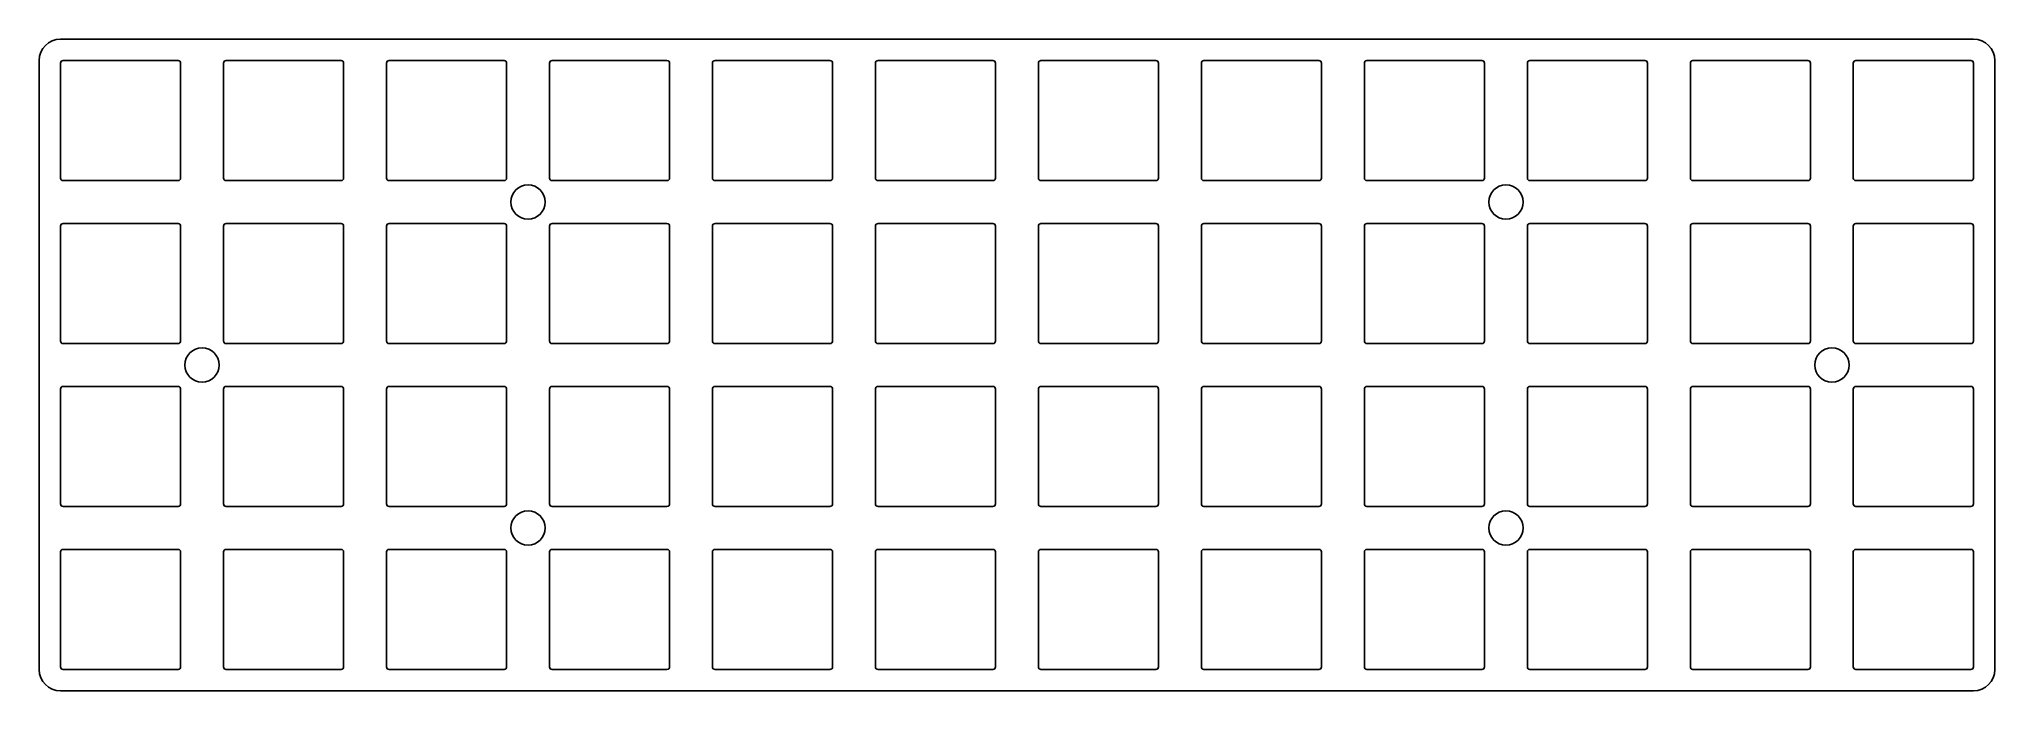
# Model space of a CAD drawing. Header units: inches. Extents: x 34 to 262, y -143 to -67.
import ezdxf

# ---------------------------------------------------------------- set-up
doc = ezdxf.new("R2010")
doc.units = ezdxf.units.IN
doc.header["$MEASUREMENT"] = 0
doc.layers.add('Layer 1', color=7, linetype='Continuous')

# ---------------------------------------------------------------- blocks, each defined once
blk = doc.blocks.new('block 2')
at = {"layer": 'Layer 1', "color": 7, "lineweight": 25}
blk.add_open_spline([(37.14, -126.73), (36.98, -126.73), (36.84, -126.86), (36.84, -127.03)], degree=3, dxfattribs=at)
blk = doc.blocks.new('block 3')
at = {"layer": 'Layer 1', "color": 7, "lineweight": 25}
blk.add_open_spline([(50.84, -127.03), (50.84, -126.86), (50.71, -126.73), (50.54, -126.73)], degree=3, dxfattribs=at)
blk = doc.blocks.new('block 4')
at = {"layer": 'Layer 1', "color": 7, "lineweight": 25}
blk.add_open_spline([(50.54, -140.73), (50.71, -140.73), (50.84, -140.59), (50.84, -140.43)], degree=3, dxfattribs=at)
blk = doc.blocks.new('block 5')
at = {"layer": 'Layer 1', "color": 7, "lineweight": 25}
blk.add_open_spline([(36.84, -140.43), (36.84, -140.59), (36.98, -140.73), (37.14, -140.73)], degree=3, dxfattribs=at)
blk = doc.blocks.new('block 6')
at = {"layer": 'Layer 1', "color": 7, "lineweight": 25}
blk.add_lwpolyline([(50.54, -126.73), (37.14, -126.73)], dxfattribs=at)
blk = doc.blocks.new('block 7')
at = {"layer": 'Layer 1', "color": 7, "lineweight": 25}
blk.add_lwpolyline([(36.84, -127.03), (36.84, -140.43)], dxfattribs=at)
blk = doc.blocks.new('block 8')
at = {"layer": 'Layer 1', "color": 7, "lineweight": 25}
blk.add_lwpolyline([(37.14, -140.73), (50.54, -140.73)], dxfattribs=at)
blk = doc.blocks.new('block 9')
at = {"layer": 'Layer 1', "color": 7, "lineweight": 25}
blk.add_lwpolyline([(50.84, -140.43), (50.84, -127.03)], dxfattribs=at)
blk = doc.blocks.new('block 10')
at = {"layer": 'Layer 1', "color": 7, "lineweight": 25}
blk.add_open_spline([(56.14, -126.73), (55.98, -126.73), (55.84, -126.86), (55.84, -127.03)], degree=3, dxfattribs=at)
blk = doc.blocks.new('block 11')
at = {"layer": 'Layer 1', "color": 7, "lineweight": 25}
blk.add_open_spline([(69.84, -127.03), (69.84, -126.86), (69.71, -126.73), (69.54, -126.73)], degree=3, dxfattribs=at)
blk = doc.blocks.new('block 12')
at = {"layer": 'Layer 1', "color": 7, "lineweight": 25}
blk.add_open_spline([(69.54, -140.73), (69.71, -140.73), (69.84, -140.59), (69.84, -140.43)], degree=3, dxfattribs=at)
blk = doc.blocks.new('block 13')
at = {"layer": 'Layer 1', "color": 7, "lineweight": 25}
blk.add_open_spline([(55.84, -140.43), (55.84, -140.59), (55.98, -140.73), (56.14, -140.73)], degree=3, dxfattribs=at)
blk = doc.blocks.new('block 14')
at = {"layer": 'Layer 1', "color": 7, "lineweight": 25}
blk.add_lwpolyline([(69.54, -126.73), (56.14, -126.73)], dxfattribs=at)
blk = doc.blocks.new('block 15')
at = {"layer": 'Layer 1', "color": 7, "lineweight": 25}
blk.add_lwpolyline([(55.84, -127.03), (55.84, -140.43)], dxfattribs=at)
blk = doc.blocks.new('block 16')
at = {"layer": 'Layer 1', "color": 7, "lineweight": 25}
blk.add_lwpolyline([(56.14, -140.73), (69.54, -140.73)], dxfattribs=at)
blk = doc.blocks.new('block 17')
at = {"layer": 'Layer 1', "color": 7, "lineweight": 25}
blk.add_lwpolyline([(69.84, -140.43), (69.84, -127.03)], dxfattribs=at)
blk = doc.blocks.new('block 18')
at = {"layer": 'Layer 1', "color": 7, "lineweight": 25}
blk.add_open_spline([(75.14, -126.73), (74.98, -126.73), (74.84, -126.86), (74.84, -127.03)], degree=3, dxfattribs=at)
blk = doc.blocks.new('block 19')
at = {"layer": 'Layer 1', "color": 7, "lineweight": 25}
blk.add_open_spline([(88.84, -127.03), (88.84, -126.86), (88.71, -126.73), (88.54, -126.73)], degree=3, dxfattribs=at)
blk = doc.blocks.new('block 20')
at = {"layer": 'Layer 1', "color": 7, "lineweight": 25}
blk.add_open_spline([(88.54, -140.73), (88.71, -140.73), (88.84, -140.59), (88.84, -140.43)], degree=3, dxfattribs=at)
blk = doc.blocks.new('block 21')
at = {"layer": 'Layer 1', "color": 7, "lineweight": 25}
blk.add_open_spline([(74.84, -140.43), (74.84, -140.59), (74.98, -140.73), (75.14, -140.73)], degree=3, dxfattribs=at)
blk = doc.blocks.new('block 22')
at = {"layer": 'Layer 1', "color": 7, "lineweight": 25}
blk.add_lwpolyline([(88.54, -126.73), (75.14, -126.73)], dxfattribs=at)
blk = doc.blocks.new('block 23')
at = {"layer": 'Layer 1', "color": 7, "lineweight": 25}
blk.add_lwpolyline([(74.84, -127.03), (74.84, -140.43)], dxfattribs=at)
blk = doc.blocks.new('block 24')
at = {"layer": 'Layer 1', "color": 7, "lineweight": 25}
blk.add_lwpolyline([(75.14, -140.73), (88.54, -140.73)], dxfattribs=at)
blk = doc.blocks.new('block 25')
at = {"layer": 'Layer 1', "color": 7, "lineweight": 25}
blk.add_lwpolyline([(88.84, -140.43), (88.84, -127.03)], dxfattribs=at)
blk = doc.blocks.new('block 26')
at = {"layer": 'Layer 1', "color": 7, "lineweight": 25}
blk.add_open_spline([(94.14, -126.73), (93.98, -126.73), (93.84, -126.86), (93.84, -127.03)], degree=3, dxfattribs=at)
blk = doc.blocks.new('block 27')
at = {"layer": 'Layer 1', "color": 7, "lineweight": 25}
blk.add_open_spline([(107.84, -127.03), (107.84, -126.86), (107.71, -126.73), (107.54, -126.73)], degree=3, dxfattribs=at)
blk = doc.blocks.new('block 28')
at = {"layer": 'Layer 1', "color": 7, "lineweight": 25}
blk.add_open_spline([(107.54, -140.73), (107.71, -140.73), (107.84, -140.59), (107.84, -140.43)], degree=3, dxfattribs=at)
blk = doc.blocks.new('block 29')
at = {"layer": 'Layer 1', "color": 7, "lineweight": 25}
blk.add_open_spline([(93.84, -140.43), (93.84, -140.59), (93.98, -140.73), (94.14, -140.73)], degree=3, dxfattribs=at)
blk = doc.blocks.new('block 30')
at = {"layer": 'Layer 1', "color": 7, "lineweight": 25}
blk.add_lwpolyline([(107.54, -126.73), (94.14, -126.73)], dxfattribs=at)
blk = doc.blocks.new('block 31')
at = {"layer": 'Layer 1', "color": 7, "lineweight": 25}
blk.add_lwpolyline([(93.84, -127.03), (93.84, -140.43)], dxfattribs=at)
blk = doc.blocks.new('block 32')
at = {"layer": 'Layer 1', "color": 7, "lineweight": 25}
blk.add_lwpolyline([(94.14, -140.73), (107.54, -140.73)], dxfattribs=at)
blk = doc.blocks.new('block 33')
at = {"layer": 'Layer 1', "color": 7, "lineweight": 25}
blk.add_lwpolyline([(107.84, -140.43), (107.84, -127.03)], dxfattribs=at)
blk = doc.blocks.new('block 34')
at = {"layer": 'Layer 1', "color": 7, "lineweight": 25}
blk.add_open_spline([(113.14, -126.73), (112.98, -126.73), (112.84, -126.86), (112.84, -127.03)], degree=3, dxfattribs=at)
blk = doc.blocks.new('block 35')
at = {"layer": 'Layer 1', "color": 7, "lineweight": 25}
blk.add_open_spline([(126.84, -127.03), (126.84, -126.86), (126.71, -126.73), (126.54, -126.73)], degree=3, dxfattribs=at)
blk = doc.blocks.new('block 36')
at = {"layer": 'Layer 1', "color": 7, "lineweight": 25}
blk.add_open_spline([(126.54, -140.73), (126.71, -140.73), (126.84, -140.59), (126.84, -140.43)], degree=3, dxfattribs=at)
blk = doc.blocks.new('block 37')
at = {"layer": 'Layer 1', "color": 7, "lineweight": 25}
blk.add_open_spline([(112.84, -140.43), (112.84, -140.59), (112.98, -140.73), (113.14, -140.73)], degree=3, dxfattribs=at)
blk = doc.blocks.new('block 38')
at = {"layer": 'Layer 1', "color": 7, "lineweight": 25}
blk.add_lwpolyline([(126.54, -126.73), (113.14, -126.73)], dxfattribs=at)
blk = doc.blocks.new('block 39')
at = {"layer": 'Layer 1', "color": 7, "lineweight": 25}
blk.add_lwpolyline([(112.84, -127.03), (112.84, -140.43)], dxfattribs=at)
blk = doc.blocks.new('block 40')
at = {"layer": 'Layer 1', "color": 7, "lineweight": 25}
blk.add_lwpolyline([(113.14, -140.73), (126.54, -140.73)], dxfattribs=at)
blk = doc.blocks.new('block 41')
at = {"layer": 'Layer 1', "color": 7, "lineweight": 25}
blk.add_lwpolyline([(126.84, -140.43), (126.84, -127.03)], dxfattribs=at)
blk = doc.blocks.new('block 42')
at = {"layer": 'Layer 1', "color": 7, "lineweight": 25}
blk.add_open_spline([(170.14, -126.73), (169.98, -126.73), (169.84, -126.86), (169.84, -127.03)], degree=3, dxfattribs=at)
blk = doc.blocks.new('block 43')
at = {"layer": 'Layer 1', "color": 7, "lineweight": 25}
blk.add_open_spline([(183.84, -127.03), (183.84, -126.86), (183.71, -126.73), (183.54, -126.73)], degree=3, dxfattribs=at)
blk = doc.blocks.new('block 44')
at = {"layer": 'Layer 1', "color": 7, "lineweight": 25}
blk.add_open_spline([(183.54, -140.73), (183.71, -140.73), (183.84, -140.59), (183.84, -140.43)], degree=3, dxfattribs=at)
blk = doc.blocks.new('block 45')
at = {"layer": 'Layer 1', "color": 7, "lineweight": 25}
blk.add_open_spline([(169.84, -140.43), (169.84, -140.59), (169.98, -140.73), (170.14, -140.73)], degree=3, dxfattribs=at)
blk = doc.blocks.new('block 46')
at = {"layer": 'Layer 1', "color": 7, "lineweight": 25}
blk.add_lwpolyline([(183.54, -126.73), (170.14, -126.73)], dxfattribs=at)
blk = doc.blocks.new('block 47')
at = {"layer": 'Layer 1', "color": 7, "lineweight": 25}
blk.add_lwpolyline([(169.84, -127.03), (169.84, -140.43)], dxfattribs=at)
blk = doc.blocks.new('block 48')
at = {"layer": 'Layer 1', "color": 7, "lineweight": 25}
blk.add_lwpolyline([(170.14, -140.73), (183.54, -140.73)], dxfattribs=at)
blk = doc.blocks.new('block 49')
at = {"layer": 'Layer 1', "color": 7, "lineweight": 25}
blk.add_lwpolyline([(183.84, -140.43), (183.84, -127.03)], dxfattribs=at)
blk = doc.blocks.new('block 50')
at = {"layer": 'Layer 1', "color": 7, "lineweight": 25}
blk.add_open_spline([(189.14, -126.73), (188.98, -126.73), (188.84, -126.86), (188.84, -127.03)], degree=3, dxfattribs=at)
blk = doc.blocks.new('block 51')
at = {"layer": 'Layer 1', "color": 7, "lineweight": 25}
blk.add_open_spline([(202.84, -127.03), (202.84, -126.86), (202.71, -126.73), (202.54, -126.73)], degree=3, dxfattribs=at)
blk = doc.blocks.new('block 52')
at = {"layer": 'Layer 1', "color": 7, "lineweight": 25}
blk.add_open_spline([(202.54, -140.73), (202.71, -140.73), (202.84, -140.59), (202.84, -140.43)], degree=3, dxfattribs=at)
blk = doc.blocks.new('block 53')
at = {"layer": 'Layer 1', "color": 7, "lineweight": 25}
blk.add_open_spline([(188.84, -140.43), (188.84, -140.59), (188.98, -140.73), (189.14, -140.73)], degree=3, dxfattribs=at)
blk = doc.blocks.new('block 54')
at = {"layer": 'Layer 1', "color": 7, "lineweight": 25}
blk.add_lwpolyline([(202.54, -126.73), (189.14, -126.73)], dxfattribs=at)
blk = doc.blocks.new('block 55')
at = {"layer": 'Layer 1', "color": 7, "lineweight": 25}
blk.add_lwpolyline([(188.84, -127.03), (188.84, -140.43)], dxfattribs=at)
blk = doc.blocks.new('block 56')
at = {"layer": 'Layer 1', "color": 7, "lineweight": 25}
blk.add_lwpolyline([(189.14, -140.73), (202.54, -140.73)], dxfattribs=at)
blk = doc.blocks.new('block 57')
at = {"layer": 'Layer 1', "color": 7, "lineweight": 25}
blk.add_lwpolyline([(202.84, -140.43), (202.84, -127.03)], dxfattribs=at)
blk = doc.blocks.new('block 58')
at = {"layer": 'Layer 1', "color": 7, "lineweight": 25}
blk.add_open_spline([(208.14, -126.73), (207.98, -126.73), (207.84, -126.86), (207.84, -127.03)], degree=3, dxfattribs=at)
blk = doc.blocks.new('block 59')
at = {"layer": 'Layer 1', "color": 7, "lineweight": 25}
blk.add_open_spline([(221.84, -127.03), (221.84, -126.86), (221.71, -126.73), (221.54, -126.73)], degree=3, dxfattribs=at)
blk = doc.blocks.new('block 60')
at = {"layer": 'Layer 1', "color": 7, "lineweight": 25}
blk.add_open_spline([(221.54, -140.73), (221.71, -140.73), (221.84, -140.59), (221.84, -140.43)], degree=3, dxfattribs=at)
blk = doc.blocks.new('block 61')
at = {"layer": 'Layer 1', "color": 7, "lineweight": 25}
blk.add_open_spline([(207.84, -140.43), (207.84, -140.59), (207.98, -140.73), (208.14, -140.73)], degree=3, dxfattribs=at)
blk = doc.blocks.new('block 62')
at = {"layer": 'Layer 1', "color": 7, "lineweight": 25}
blk.add_lwpolyline([(221.54, -126.73), (208.14, -126.73)], dxfattribs=at)
blk = doc.blocks.new('block 63')
at = {"layer": 'Layer 1', "color": 7, "lineweight": 25}
blk.add_lwpolyline([(207.84, -127.03), (207.84, -140.43)], dxfattribs=at)
blk = doc.blocks.new('block 64')
at = {"layer": 'Layer 1', "color": 7, "lineweight": 25}
blk.add_lwpolyline([(208.14, -140.73), (221.54, -140.73)], dxfattribs=at)
blk = doc.blocks.new('block 65')
at = {"layer": 'Layer 1', "color": 7, "lineweight": 25}
blk.add_lwpolyline([(221.84, -140.43), (221.84, -127.03)], dxfattribs=at)
blk = doc.blocks.new('block 66')
at = {"layer": 'Layer 1', "color": 7, "lineweight": 25}
blk.add_open_spline([(227.14, -126.73), (226.98, -126.73), (226.84, -126.86), (226.84, -127.03)], degree=3, dxfattribs=at)
blk = doc.blocks.new('block 67')
at = {"layer": 'Layer 1', "color": 7, "lineweight": 25}
blk.add_open_spline([(240.84, -127.03), (240.84, -126.86), (240.71, -126.73), (240.54, -126.73)], degree=3, dxfattribs=at)
blk = doc.blocks.new('block 68')
at = {"layer": 'Layer 1', "color": 7, "lineweight": 25}
blk.add_open_spline([(240.54, -140.73), (240.71, -140.73), (240.84, -140.59), (240.84, -140.43)], degree=3, dxfattribs=at)
blk = doc.blocks.new('block 69')
at = {"layer": 'Layer 1', "color": 7, "lineweight": 25}
blk.add_open_spline([(226.84, -140.43), (226.84, -140.59), (226.98, -140.73), (227.14, -140.73)], degree=3, dxfattribs=at)
blk = doc.blocks.new('block 70')
at = {"layer": 'Layer 1', "color": 7, "lineweight": 25}
blk.add_lwpolyline([(240.54, -126.73), (227.14, -126.73)], dxfattribs=at)
blk = doc.blocks.new('block 71')
at = {"layer": 'Layer 1', "color": 7, "lineweight": 25}
blk.add_lwpolyline([(226.84, -127.03), (226.84, -140.43)], dxfattribs=at)
blk = doc.blocks.new('block 72')
at = {"layer": 'Layer 1', "color": 7, "lineweight": 25}
blk.add_lwpolyline([(227.14, -140.73), (240.54, -140.73)], dxfattribs=at)
blk = doc.blocks.new('block 73')
at = {"layer": 'Layer 1', "color": 7, "lineweight": 25}
blk.add_lwpolyline([(240.84, -140.43), (240.84, -127.03)], dxfattribs=at)
blk = doc.blocks.new('block 74')
at = {"layer": 'Layer 1', "color": 7, "lineweight": 25}
blk.add_open_spline([(246.14, -126.73), (245.98, -126.73), (245.84, -126.86), (245.84, -127.03)], degree=3, dxfattribs=at)
blk = doc.blocks.new('block 75')
at = {"layer": 'Layer 1', "color": 7, "lineweight": 25}
blk.add_open_spline([(259.84, -127.03), (259.84, -126.86), (259.71, -126.73), (259.54, -126.73)], degree=3, dxfattribs=at)
blk = doc.blocks.new('block 76')
at = {"layer": 'Layer 1', "color": 7, "lineweight": 25}
blk.add_open_spline([(259.54, -140.73), (259.71, -140.73), (259.84, -140.59), (259.84, -140.43)], degree=3, dxfattribs=at)
blk = doc.blocks.new('block 77')
at = {"layer": 'Layer 1', "color": 7, "lineweight": 25}
blk.add_open_spline([(245.84, -140.43), (245.84, -140.59), (245.98, -140.73), (246.14, -140.73)], degree=3, dxfattribs=at)
blk = doc.blocks.new('block 78')
at = {"layer": 'Layer 1', "color": 7, "lineweight": 25}
blk.add_lwpolyline([(259.54, -126.73), (246.14, -126.73)], dxfattribs=at)
blk = doc.blocks.new('block 79')
at = {"layer": 'Layer 1', "color": 7, "lineweight": 25}
blk.add_lwpolyline([(245.84, -127.03), (245.84, -140.43)], dxfattribs=at)
blk = doc.blocks.new('block 80')
at = {"layer": 'Layer 1', "color": 7, "lineweight": 25}
blk.add_lwpolyline([(246.14, -140.73), (259.54, -140.73)], dxfattribs=at)
blk = doc.blocks.new('block 81')
at = {"layer": 'Layer 1', "color": 7, "lineweight": 25}
blk.add_lwpolyline([(259.84, -140.43), (259.84, -127.03)], dxfattribs=at)
blk = doc.blocks.new('block 82')
at = {"layer": 'Layer 1', "color": 7, "lineweight": 25}
blk.add_open_spline([(37.14, -107.73), (36.98, -107.73), (36.84, -107.86), (36.84, -108.03)], degree=3, dxfattribs=at)
blk = doc.blocks.new('block 83')
at = {"layer": 'Layer 1', "color": 7, "lineweight": 25}
blk.add_open_spline([(50.84, -108.03), (50.84, -107.86), (50.71, -107.73), (50.54, -107.73)], degree=3, dxfattribs=at)
blk = doc.blocks.new('block 84')
at = {"layer": 'Layer 1', "color": 7, "lineweight": 25}
blk.add_open_spline([(50.54, -121.73), (50.71, -121.73), (50.84, -121.59), (50.84, -121.43)], degree=3, dxfattribs=at)
blk = doc.blocks.new('block 85')
at = {"layer": 'Layer 1', "color": 7, "lineweight": 25}
blk.add_open_spline([(36.84, -121.43), (36.84, -121.59), (36.98, -121.73), (37.14, -121.73)], degree=3, dxfattribs=at)
blk = doc.blocks.new('block 86')
at = {"layer": 'Layer 1', "color": 7, "lineweight": 25}
blk.add_lwpolyline([(50.54, -107.73), (37.14, -107.73)], dxfattribs=at)
blk = doc.blocks.new('block 87')
at = {"layer": 'Layer 1', "color": 7, "lineweight": 25}
blk.add_lwpolyline([(36.84, -108.03), (36.84, -121.43)], dxfattribs=at)
blk = doc.blocks.new('block 88')
at = {"layer": 'Layer 1', "color": 7, "lineweight": 25}
blk.add_lwpolyline([(37.14, -121.73), (50.54, -121.73)], dxfattribs=at)
blk = doc.blocks.new('block 89')
at = {"layer": 'Layer 1', "color": 7, "lineweight": 25}
blk.add_lwpolyline([(50.84, -121.43), (50.84, -108.03)], dxfattribs=at)
blk = doc.blocks.new('block 90')
at = {"layer": 'Layer 1', "color": 7, "lineweight": 25}
blk.add_open_spline([(56.14, -107.73), (55.98, -107.73), (55.84, -107.86), (55.84, -108.03)], degree=3, dxfattribs=at)
blk = doc.blocks.new('block 91')
at = {"layer": 'Layer 1', "color": 7, "lineweight": 25}
blk.add_open_spline([(69.84, -108.03), (69.84, -107.86), (69.71, -107.73), (69.54, -107.73)], degree=3, dxfattribs=at)
blk = doc.blocks.new('block 92')
at = {"layer": 'Layer 1', "color": 7, "lineweight": 25}
blk.add_open_spline([(69.54, -121.73), (69.71, -121.73), (69.84, -121.59), (69.84, -121.43)], degree=3, dxfattribs=at)
blk = doc.blocks.new('block 93')
at = {"layer": 'Layer 1', "color": 7, "lineweight": 25}
blk.add_open_spline([(55.84, -121.43), (55.84, -121.59), (55.98, -121.73), (56.14, -121.73)], degree=3, dxfattribs=at)
blk = doc.blocks.new('block 94')
at = {"layer": 'Layer 1', "color": 7, "lineweight": 25}
blk.add_lwpolyline([(69.54, -107.73), (56.14, -107.73)], dxfattribs=at)
blk = doc.blocks.new('block 95')
at = {"layer": 'Layer 1', "color": 7, "lineweight": 25}
blk.add_lwpolyline([(55.84, -108.03), (55.84, -121.43)], dxfattribs=at)
blk = doc.blocks.new('block 96')
at = {"layer": 'Layer 1', "color": 7, "lineweight": 25}
blk.add_lwpolyline([(56.14, -121.73), (69.54, -121.73)], dxfattribs=at)
blk = doc.blocks.new('block 97')
at = {"layer": 'Layer 1', "color": 7, "lineweight": 25}
blk.add_lwpolyline([(69.84, -121.43), (69.84, -108.03)], dxfattribs=at)
blk = doc.blocks.new('block 98')
at = {"layer": 'Layer 1', "color": 7, "lineweight": 25}
blk.add_open_spline([(75.14, -107.73), (74.98, -107.73), (74.84, -107.86), (74.84, -108.03)], degree=3, dxfattribs=at)
blk = doc.blocks.new('block 99')
at = {"layer": 'Layer 1', "color": 7, "lineweight": 25}
blk.add_open_spline([(88.84, -108.03), (88.84, -107.86), (88.71, -107.73), (88.54, -107.73)], degree=3, dxfattribs=at)
blk = doc.blocks.new('block 100')
at = {"layer": 'Layer 1', "color": 7, "lineweight": 25}
blk.add_open_spline([(88.54, -121.73), (88.71, -121.73), (88.84, -121.59), (88.84, -121.43)], degree=3, dxfattribs=at)
blk = doc.blocks.new('block 101')
at = {"layer": 'Layer 1', "color": 7, "lineweight": 25}
blk.add_open_spline([(74.84, -121.43), (74.84, -121.59), (74.98, -121.73), (75.14, -121.73)], degree=3, dxfattribs=at)
blk = doc.blocks.new('block 102')
at = {"layer": 'Layer 1', "color": 7, "lineweight": 25}
blk.add_lwpolyline([(88.54, -107.73), (75.14, -107.73)], dxfattribs=at)
blk = doc.blocks.new('block 103')
at = {"layer": 'Layer 1', "color": 7, "lineweight": 25}
blk.add_lwpolyline([(74.84, -108.03), (74.84, -121.43)], dxfattribs=at)
blk = doc.blocks.new('block 104')
at = {"layer": 'Layer 1', "color": 7, "lineweight": 25}
blk.add_lwpolyline([(75.14, -121.73), (88.54, -121.73)], dxfattribs=at)
blk = doc.blocks.new('block 105')
at = {"layer": 'Layer 1', "color": 7, "lineweight": 25}
blk.add_lwpolyline([(88.84, -121.43), (88.84, -108.03)], dxfattribs=at)
blk = doc.blocks.new('block 106')
at = {"layer": 'Layer 1', "color": 7, "lineweight": 25}
blk.add_open_spline([(94.14, -107.73), (93.98, -107.73), (93.84, -107.86), (93.84, -108.03)], degree=3, dxfattribs=at)
blk = doc.blocks.new('block 107')
at = {"layer": 'Layer 1', "color": 7, "lineweight": 25}
blk.add_open_spline([(107.84, -108.03), (107.84, -107.86), (107.71, -107.73), (107.54, -107.73)], degree=3, dxfattribs=at)
blk = doc.blocks.new('block 108')
at = {"layer": 'Layer 1', "color": 7, "lineweight": 25}
blk.add_open_spline([(107.54, -121.73), (107.71, -121.73), (107.84, -121.59), (107.84, -121.43)], degree=3, dxfattribs=at)
blk = doc.blocks.new('block 109')
at = {"layer": 'Layer 1', "color": 7, "lineweight": 25}
blk.add_open_spline([(93.84, -121.43), (93.84, -121.59), (93.98, -121.73), (94.14, -121.73)], degree=3, dxfattribs=at)
blk = doc.blocks.new('block 110')
at = {"layer": 'Layer 1', "color": 7, "lineweight": 25}
blk.add_lwpolyline([(107.54, -107.73), (94.14, -107.73)], dxfattribs=at)
blk = doc.blocks.new('block 111')
at = {"layer": 'Layer 1', "color": 7, "lineweight": 25}
blk.add_lwpolyline([(93.84, -108.03), (93.84, -121.43)], dxfattribs=at)
blk = doc.blocks.new('block 112')
at = {"layer": 'Layer 1', "color": 7, "lineweight": 25}
blk.add_lwpolyline([(94.14, -121.73), (107.54, -121.73)], dxfattribs=at)
blk = doc.blocks.new('block 113')
at = {"layer": 'Layer 1', "color": 7, "lineweight": 25}
blk.add_lwpolyline([(107.84, -121.43), (107.84, -108.03)], dxfattribs=at)
blk = doc.blocks.new('block 114')
at = {"layer": 'Layer 1', "color": 7, "lineweight": 25}
blk.add_open_spline([(113.14, -107.73), (112.98, -107.73), (112.84, -107.86), (112.84, -108.03)], degree=3, dxfattribs=at)
blk = doc.blocks.new('block 115')
at = {"layer": 'Layer 1', "color": 7, "lineweight": 25}
blk.add_open_spline([(126.84, -108.03), (126.84, -107.86), (126.71, -107.73), (126.54, -107.73)], degree=3, dxfattribs=at)
blk = doc.blocks.new('block 116')
at = {"layer": 'Layer 1', "color": 7, "lineweight": 25}
blk.add_open_spline([(126.54, -121.73), (126.71, -121.73), (126.84, -121.59), (126.84, -121.43)], degree=3, dxfattribs=at)
blk = doc.blocks.new('block 117')
at = {"layer": 'Layer 1', "color": 7, "lineweight": 25}
blk.add_open_spline([(112.84, -121.43), (112.84, -121.59), (112.98, -121.73), (113.14, -121.73)], degree=3, dxfattribs=at)
blk = doc.blocks.new('block 118')
at = {"layer": 'Layer 1', "color": 7, "lineweight": 25}
blk.add_lwpolyline([(126.54, -107.73), (113.14, -107.73)], dxfattribs=at)
blk = doc.blocks.new('block 119')
at = {"layer": 'Layer 1', "color": 7, "lineweight": 25}
blk.add_lwpolyline([(112.84, -108.03), (112.84, -121.43)], dxfattribs=at)
blk = doc.blocks.new('block 120')
at = {"layer": 'Layer 1', "color": 7, "lineweight": 25}
blk.add_lwpolyline([(113.14, -121.73), (126.54, -121.73)], dxfattribs=at)
blk = doc.blocks.new('block 121')
at = {"layer": 'Layer 1', "color": 7, "lineweight": 25}
blk.add_lwpolyline([(126.84, -121.43), (126.84, -108.03)], dxfattribs=at)
blk = doc.blocks.new('block 122')
at = {"layer": 'Layer 1', "color": 7, "lineweight": 25}
blk.add_open_spline([(132.14, -107.73), (131.98, -107.73), (131.84, -107.86), (131.84, -108.03)], degree=3, dxfattribs=at)
blk = doc.blocks.new('block 123')
at = {"layer": 'Layer 1', "color": 7, "lineweight": 25}
blk.add_open_spline([(145.84, -108.03), (145.84, -107.86), (145.71, -107.73), (145.54, -107.73)], degree=3, dxfattribs=at)
blk = doc.blocks.new('block 124')
at = {"layer": 'Layer 1', "color": 7, "lineweight": 25}
blk.add_open_spline([(145.54, -121.73), (145.71, -121.73), (145.84, -121.59), (145.84, -121.43)], degree=3, dxfattribs=at)
blk = doc.blocks.new('block 125')
at = {"layer": 'Layer 1', "color": 7, "lineweight": 25}
blk.add_open_spline([(131.84, -121.43), (131.84, -121.59), (131.98, -121.73), (132.14, -121.73)], degree=3, dxfattribs=at)
blk = doc.blocks.new('block 126')
at = {"layer": 'Layer 1', "color": 7, "lineweight": 25}
blk.add_lwpolyline([(145.54, -107.73), (132.14, -107.73)], dxfattribs=at)
blk = doc.blocks.new('block 127')
at = {"layer": 'Layer 1', "color": 7, "lineweight": 25}
blk.add_lwpolyline([(131.84, -108.03), (131.84, -121.43)], dxfattribs=at)
blk = doc.blocks.new('block 128')
at = {"layer": 'Layer 1', "color": 7, "lineweight": 25}
blk.add_lwpolyline([(132.14, -121.73), (145.54, -121.73)], dxfattribs=at)
blk = doc.blocks.new('block 129')
at = {"layer": 'Layer 1', "color": 7, "lineweight": 25}
blk.add_lwpolyline([(145.84, -121.43), (145.84, -108.03)], dxfattribs=at)
blk = doc.blocks.new('block 130')
at = {"layer": 'Layer 1', "color": 7, "lineweight": 25}
blk.add_open_spline([(151.14, -107.73), (150.98, -107.73), (150.84, -107.86), (150.84, -108.03)], degree=3, dxfattribs=at)
blk = doc.blocks.new('block 131')
at = {"layer": 'Layer 1', "color": 7, "lineweight": 25}
blk.add_open_spline([(164.84, -108.03), (164.84, -107.86), (164.71, -107.73), (164.54, -107.73)], degree=3, dxfattribs=at)
blk = doc.blocks.new('block 132')
at = {"layer": 'Layer 1', "color": 7, "lineweight": 25}
blk.add_open_spline([(164.54, -121.73), (164.71, -121.73), (164.84, -121.59), (164.84, -121.43)], degree=3, dxfattribs=at)
blk = doc.blocks.new('block 133')
at = {"layer": 'Layer 1', "color": 7, "lineweight": 25}
blk.add_open_spline([(150.84, -121.43), (150.84, -121.59), (150.98, -121.73), (151.14, -121.73)], degree=3, dxfattribs=at)
blk = doc.blocks.new('block 134')
at = {"layer": 'Layer 1', "color": 7, "lineweight": 25}
blk.add_lwpolyline([(164.54, -107.73), (151.14, -107.73)], dxfattribs=at)
blk = doc.blocks.new('block 135')
at = {"layer": 'Layer 1', "color": 7, "lineweight": 25}
blk.add_lwpolyline([(150.84, -108.03), (150.84, -121.43)], dxfattribs=at)
blk = doc.blocks.new('block 136')
at = {"layer": 'Layer 1', "color": 7, "lineweight": 25}
blk.add_lwpolyline([(151.14, -121.73), (164.54, -121.73)], dxfattribs=at)
blk = doc.blocks.new('block 137')
at = {"layer": 'Layer 1', "color": 7, "lineweight": 25}
blk.add_lwpolyline([(164.84, -121.43), (164.84, -108.03)], dxfattribs=at)
blk = doc.blocks.new('block 138')
at = {"layer": 'Layer 1', "color": 7, "lineweight": 25}
blk.add_open_spline([(170.14, -107.73), (169.98, -107.73), (169.84, -107.86), (169.84, -108.03)], degree=3, dxfattribs=at)
blk = doc.blocks.new('block 139')
at = {"layer": 'Layer 1', "color": 7, "lineweight": 25}
blk.add_open_spline([(183.84, -108.03), (183.84, -107.86), (183.71, -107.73), (183.54, -107.73)], degree=3, dxfattribs=at)
blk = doc.blocks.new('block 140')
at = {"layer": 'Layer 1', "color": 7, "lineweight": 25}
blk.add_open_spline([(183.54, -121.73), (183.71, -121.73), (183.84, -121.59), (183.84, -121.43)], degree=3, dxfattribs=at)
blk = doc.blocks.new('block 141')
at = {"layer": 'Layer 1', "color": 7, "lineweight": 25}
blk.add_open_spline([(169.84, -121.43), (169.84, -121.59), (169.98, -121.73), (170.14, -121.73)], degree=3, dxfattribs=at)
blk = doc.blocks.new('block 142')
at = {"layer": 'Layer 1', "color": 7, "lineweight": 25}
blk.add_lwpolyline([(183.54, -107.73), (170.14, -107.73)], dxfattribs=at)
blk = doc.blocks.new('block 143')
at = {"layer": 'Layer 1', "color": 7, "lineweight": 25}
blk.add_lwpolyline([(169.84, -108.03), (169.84, -121.43)], dxfattribs=at)
blk = doc.blocks.new('block 144')
at = {"layer": 'Layer 1', "color": 7, "lineweight": 25}
blk.add_lwpolyline([(170.14, -121.73), (183.54, -121.73)], dxfattribs=at)
blk = doc.blocks.new('block 145')
at = {"layer": 'Layer 1', "color": 7, "lineweight": 25}
blk.add_lwpolyline([(183.84, -121.43), (183.84, -108.03)], dxfattribs=at)
blk = doc.blocks.new('block 146')
at = {"layer": 'Layer 1', "color": 7, "lineweight": 25}
blk.add_open_spline([(189.14, -107.73), (188.98, -107.73), (188.84, -107.86), (188.84, -108.03)], degree=3, dxfattribs=at)
blk = doc.blocks.new('block 147')
at = {"layer": 'Layer 1', "color": 7, "lineweight": 25}
blk.add_open_spline([(202.84, -108.03), (202.84, -107.86), (202.71, -107.73), (202.54, -107.73)], degree=3, dxfattribs=at)
blk = doc.blocks.new('block 148')
at = {"layer": 'Layer 1', "color": 7, "lineweight": 25}
blk.add_open_spline([(202.54, -121.73), (202.71, -121.73), (202.84, -121.59), (202.84, -121.43)], degree=3, dxfattribs=at)
blk = doc.blocks.new('block 149')
at = {"layer": 'Layer 1', "color": 7, "lineweight": 25}
blk.add_open_spline([(188.84, -121.43), (188.84, -121.59), (188.98, -121.73), (189.14, -121.73)], degree=3, dxfattribs=at)
blk = doc.blocks.new('block 150')
at = {"layer": 'Layer 1', "color": 7, "lineweight": 25}
blk.add_lwpolyline([(202.54, -107.73), (189.14, -107.73)], dxfattribs=at)
blk = doc.blocks.new('block 151')
at = {"layer": 'Layer 1', "color": 7, "lineweight": 25}
blk.add_lwpolyline([(188.84, -108.03), (188.84, -121.43)], dxfattribs=at)
blk = doc.blocks.new('block 152')
at = {"layer": 'Layer 1', "color": 7, "lineweight": 25}
blk.add_lwpolyline([(189.14, -121.73), (202.54, -121.73)], dxfattribs=at)
blk = doc.blocks.new('block 153')
at = {"layer": 'Layer 1', "color": 7, "lineweight": 25}
blk.add_lwpolyline([(202.84, -121.43), (202.84, -108.03)], dxfattribs=at)
blk = doc.blocks.new('block 154')
at = {"layer": 'Layer 1', "color": 7, "lineweight": 25}
blk.add_open_spline([(208.14, -107.73), (207.98, -107.73), (207.84, -107.86), (207.84, -108.03)], degree=3, dxfattribs=at)
blk = doc.blocks.new('block 155')
at = {"layer": 'Layer 1', "color": 7, "lineweight": 25}
blk.add_open_spline([(221.84, -108.03), (221.84, -107.86), (221.71, -107.73), (221.54, -107.73)], degree=3, dxfattribs=at)
blk = doc.blocks.new('block 156')
at = {"layer": 'Layer 1', "color": 7, "lineweight": 25}
blk.add_open_spline([(221.54, -121.73), (221.71, -121.73), (221.84, -121.59), (221.84, -121.43)], degree=3, dxfattribs=at)
blk = doc.blocks.new('block 157')
at = {"layer": 'Layer 1', "color": 7, "lineweight": 25}
blk.add_open_spline([(207.84, -121.43), (207.84, -121.59), (207.98, -121.73), (208.14, -121.73)], degree=3, dxfattribs=at)
blk = doc.blocks.new('block 158')
at = {"layer": 'Layer 1', "color": 7, "lineweight": 25}
blk.add_lwpolyline([(221.54, -107.73), (208.14, -107.73)], dxfattribs=at)
blk = doc.blocks.new('block 159')
at = {"layer": 'Layer 1', "color": 7, "lineweight": 25}
blk.add_lwpolyline([(207.84, -108.03), (207.84, -121.43)], dxfattribs=at)
blk = doc.blocks.new('block 160')
at = {"layer": 'Layer 1', "color": 7, "lineweight": 25}
blk.add_lwpolyline([(208.14, -121.73), (221.54, -121.73)], dxfattribs=at)
blk = doc.blocks.new('block 161')
at = {"layer": 'Layer 1', "color": 7, "lineweight": 25}
blk.add_lwpolyline([(221.84, -121.43), (221.84, -108.03)], dxfattribs=at)
blk = doc.blocks.new('block 162')
at = {"layer": 'Layer 1', "color": 7, "lineweight": 25}
blk.add_open_spline([(227.14, -107.73), (226.98, -107.73), (226.84, -107.86), (226.84, -108.03)], degree=3, dxfattribs=at)
blk = doc.blocks.new('block 163')
at = {"layer": 'Layer 1', "color": 7, "lineweight": 25}
blk.add_open_spline([(240.84, -108.03), (240.84, -107.86), (240.71, -107.73), (240.54, -107.73)], degree=3, dxfattribs=at)
blk = doc.blocks.new('block 164')
at = {"layer": 'Layer 1', "color": 7, "lineweight": 25}
blk.add_open_spline([(240.54, -121.73), (240.71, -121.73), (240.84, -121.59), (240.84, -121.43)], degree=3, dxfattribs=at)
blk = doc.blocks.new('block 165')
at = {"layer": 'Layer 1', "color": 7, "lineweight": 25}
blk.add_open_spline([(226.84, -121.43), (226.84, -121.59), (226.98, -121.73), (227.14, -121.73)], degree=3, dxfattribs=at)
blk = doc.blocks.new('block 166')
at = {"layer": 'Layer 1', "color": 7, "lineweight": 25}
blk.add_lwpolyline([(240.54, -107.73), (227.14, -107.73)], dxfattribs=at)
blk = doc.blocks.new('block 167')
at = {"layer": 'Layer 1', "color": 7, "lineweight": 25}
blk.add_lwpolyline([(226.84, -108.03), (226.84, -121.43)], dxfattribs=at)
blk = doc.blocks.new('block 168')
at = {"layer": 'Layer 1', "color": 7, "lineweight": 25}
blk.add_lwpolyline([(227.14, -121.73), (240.54, -121.73)], dxfattribs=at)
blk = doc.blocks.new('block 169')
at = {"layer": 'Layer 1', "color": 7, "lineweight": 25}
blk.add_lwpolyline([(240.84, -121.43), (240.84, -108.03)], dxfattribs=at)
blk = doc.blocks.new('block 170')
at = {"layer": 'Layer 1', "color": 7, "lineweight": 25}
blk.add_open_spline([(246.14, -107.73), (245.98, -107.73), (245.84, -107.86), (245.84, -108.03)], degree=3, dxfattribs=at)
blk = doc.blocks.new('block 171')
at = {"layer": 'Layer 1', "color": 7, "lineweight": 25}
blk.add_open_spline([(259.84, -108.03), (259.84, -107.86), (259.71, -107.73), (259.54, -107.73)], degree=3, dxfattribs=at)
blk = doc.blocks.new('block 172')
at = {"layer": 'Layer 1', "color": 7, "lineweight": 25}
blk.add_open_spline([(259.54, -121.73), (259.71, -121.73), (259.84, -121.59), (259.84, -121.43)], degree=3, dxfattribs=at)
blk = doc.blocks.new('block 173')
at = {"layer": 'Layer 1', "color": 7, "lineweight": 25}
blk.add_open_spline([(245.84, -121.43), (245.84, -121.59), (245.98, -121.73), (246.14, -121.73)], degree=3, dxfattribs=at)
blk = doc.blocks.new('block 174')
at = {"layer": 'Layer 1', "color": 7, "lineweight": 25}
blk.add_lwpolyline([(259.54, -107.73), (246.14, -107.73)], dxfattribs=at)
blk = doc.blocks.new('block 175')
at = {"layer": 'Layer 1', "color": 7, "lineweight": 25}
blk.add_lwpolyline([(245.84, -108.03), (245.84, -121.43)], dxfattribs=at)
blk = doc.blocks.new('block 176')
at = {"layer": 'Layer 1', "color": 7, "lineweight": 25}
blk.add_lwpolyline([(246.14, -121.73), (259.54, -121.73)], dxfattribs=at)
blk = doc.blocks.new('block 177')
at = {"layer": 'Layer 1', "color": 7, "lineweight": 25}
blk.add_lwpolyline([(259.84, -121.43), (259.84, -108.03)], dxfattribs=at)
blk = doc.blocks.new('block 178')
at = {"layer": 'Layer 1', "color": 7, "lineweight": 25}
blk.add_open_spline([(37.14, -69.73), (36.98, -69.73), (36.84, -69.86), (36.84, -70.03)], degree=3, dxfattribs=at)
blk = doc.blocks.new('block 179')
at = {"layer": 'Layer 1', "color": 7, "lineweight": 25}
blk.add_open_spline([(50.84, -70.03), (50.84, -69.86), (50.71, -69.73), (50.54, -69.73)], degree=3, dxfattribs=at)
blk = doc.blocks.new('block 180')
at = {"layer": 'Layer 1', "color": 7, "lineweight": 25}
blk.add_open_spline([(50.54, -83.73), (50.71, -83.73), (50.84, -83.59), (50.84, -83.43)], degree=3, dxfattribs=at)
blk = doc.blocks.new('block 181')
at = {"layer": 'Layer 1', "color": 7, "lineweight": 25}
blk.add_open_spline([(36.84, -83.43), (36.84, -83.59), (36.98, -83.73), (37.14, -83.73)], degree=3, dxfattribs=at)
blk = doc.blocks.new('block 182')
at = {"layer": 'Layer 1', "color": 7, "lineweight": 25}
blk.add_lwpolyline([(50.54, -69.73), (37.14, -69.73)], dxfattribs=at)
blk = doc.blocks.new('block 183')
at = {"layer": 'Layer 1', "color": 7, "lineweight": 25}
blk.add_lwpolyline([(36.84, -70.03), (36.84, -83.43)], dxfattribs=at)
blk = doc.blocks.new('block 184')
at = {"layer": 'Layer 1', "color": 7, "lineweight": 25}
blk.add_lwpolyline([(37.14, -83.73), (50.54, -83.73)], dxfattribs=at)
blk = doc.blocks.new('block 185')
at = {"layer": 'Layer 1', "color": 7, "lineweight": 25}
blk.add_lwpolyline([(50.84, -83.43), (50.84, -70.03)], dxfattribs=at)
blk = doc.blocks.new('block 186')
at = {"layer": 'Layer 1', "color": 7, "lineweight": 25}
blk.add_open_spline([(56.14, -69.73), (55.98, -69.73), (55.84, -69.86), (55.84, -70.03)], degree=3, dxfattribs=at)
blk = doc.blocks.new('block 187')
at = {"layer": 'Layer 1', "color": 7, "lineweight": 25}
blk.add_open_spline([(69.84, -70.03), (69.84, -69.86), (69.71, -69.73), (69.54, -69.73)], degree=3, dxfattribs=at)
blk = doc.blocks.new('block 188')
at = {"layer": 'Layer 1', "color": 7, "lineweight": 25}
blk.add_open_spline([(69.54, -83.73), (69.71, -83.73), (69.84, -83.59), (69.84, -83.43)], degree=3, dxfattribs=at)
blk = doc.blocks.new('block 189')
at = {"layer": 'Layer 1', "color": 7, "lineweight": 25}
blk.add_open_spline([(55.84, -83.43), (55.84, -83.59), (55.98, -83.73), (56.14, -83.73)], degree=3, dxfattribs=at)
blk = doc.blocks.new('block 190')
at = {"layer": 'Layer 1', "color": 7, "lineweight": 25}
blk.add_lwpolyline([(69.54, -69.73), (56.14, -69.73)], dxfattribs=at)
blk = doc.blocks.new('block 191')
at = {"layer": 'Layer 1', "color": 7, "lineweight": 25}
blk.add_lwpolyline([(55.84, -70.03), (55.84, -83.43)], dxfattribs=at)
blk = doc.blocks.new('block 192')
at = {"layer": 'Layer 1', "color": 7, "lineweight": 25}
blk.add_lwpolyline([(56.14, -83.73), (69.54, -83.73)], dxfattribs=at)
blk = doc.blocks.new('block 193')
at = {"layer": 'Layer 1', "color": 7, "lineweight": 25}
blk.add_lwpolyline([(69.84, -83.43), (69.84, -70.03)], dxfattribs=at)
blk = doc.blocks.new('block 194')
at = {"layer": 'Layer 1', "color": 7, "lineweight": 25}
blk.add_open_spline([(75.14, -69.73), (74.98, -69.73), (74.84, -69.86), (74.84, -70.03)], degree=3, dxfattribs=at)
blk = doc.blocks.new('block 195')
at = {"layer": 'Layer 1', "color": 7, "lineweight": 25}
blk.add_open_spline([(88.84, -70.03), (88.84, -69.86), (88.71, -69.73), (88.54, -69.73)], degree=3, dxfattribs=at)
blk = doc.blocks.new('block 196')
at = {"layer": 'Layer 1', "color": 7, "lineweight": 25}
blk.add_open_spline([(88.54, -83.73), (88.71, -83.73), (88.84, -83.59), (88.84, -83.43)], degree=3, dxfattribs=at)
blk = doc.blocks.new('block 197')
at = {"layer": 'Layer 1', "color": 7, "lineweight": 25}
blk.add_open_spline([(74.84, -83.43), (74.84, -83.59), (74.98, -83.73), (75.14, -83.73)], degree=3, dxfattribs=at)
blk = doc.blocks.new('block 198')
at = {"layer": 'Layer 1', "color": 7, "lineweight": 25}
blk.add_lwpolyline([(88.54, -69.73), (75.14, -69.73)], dxfattribs=at)
blk = doc.blocks.new('block 199')
at = {"layer": 'Layer 1', "color": 7, "lineweight": 25}
blk.add_lwpolyline([(74.84, -70.03), (74.84, -83.43)], dxfattribs=at)
blk = doc.blocks.new('block 200')
at = {"layer": 'Layer 1', "color": 7, "lineweight": 25}
blk.add_lwpolyline([(75.14, -83.73), (88.54, -83.73)], dxfattribs=at)
blk = doc.blocks.new('block 201')
at = {"layer": 'Layer 1', "color": 7, "lineweight": 25}
blk.add_lwpolyline([(88.84, -83.43), (88.84, -70.03)], dxfattribs=at)
blk = doc.blocks.new('block 202')
at = {"layer": 'Layer 1', "color": 7, "lineweight": 25}
blk.add_open_spline([(94.14, -69.73), (93.98, -69.73), (93.84, -69.86), (93.84, -70.03)], degree=3, dxfattribs=at)
blk = doc.blocks.new('block 203')
at = {"layer": 'Layer 1', "color": 7, "lineweight": 25}
blk.add_open_spline([(107.84, -70.03), (107.84, -69.86), (107.71, -69.73), (107.54, -69.73)], degree=3, dxfattribs=at)
blk = doc.blocks.new('block 204')
at = {"layer": 'Layer 1', "color": 7, "lineweight": 25}
blk.add_open_spline([(107.54, -83.73), (107.71, -83.73), (107.84, -83.59), (107.84, -83.43)], degree=3, dxfattribs=at)
blk = doc.blocks.new('block 205')
at = {"layer": 'Layer 1', "color": 7, "lineweight": 25}
blk.add_open_spline([(93.84, -83.43), (93.84, -83.59), (93.98, -83.73), (94.14, -83.73)], degree=3, dxfattribs=at)
blk = doc.blocks.new('block 206')
at = {"layer": 'Layer 1', "color": 7, "lineweight": 25}
blk.add_lwpolyline([(107.54, -69.73), (94.14, -69.73)], dxfattribs=at)
blk = doc.blocks.new('block 207')
at = {"layer": 'Layer 1', "color": 7, "lineweight": 25}
blk.add_lwpolyline([(93.84, -70.03), (93.84, -83.43)], dxfattribs=at)
blk = doc.blocks.new('block 208')
at = {"layer": 'Layer 1', "color": 7, "lineweight": 25}
blk.add_lwpolyline([(94.14, -83.73), (107.54, -83.73)], dxfattribs=at)
blk = doc.blocks.new('block 209')
at = {"layer": 'Layer 1', "color": 7, "lineweight": 25}
blk.add_lwpolyline([(107.84, -83.43), (107.84, -70.03)], dxfattribs=at)
blk = doc.blocks.new('block 210')
at = {"layer": 'Layer 1', "color": 7, "lineweight": 25}
blk.add_open_spline([(113.14, -69.73), (112.98, -69.73), (112.84, -69.86), (112.84, -70.03)], degree=3, dxfattribs=at)
blk = doc.blocks.new('block 211')
at = {"layer": 'Layer 1', "color": 7, "lineweight": 25}
blk.add_open_spline([(126.84, -70.03), (126.84, -69.86), (126.71, -69.73), (126.54, -69.73)], degree=3, dxfattribs=at)
blk = doc.blocks.new('block 212')
at = {"layer": 'Layer 1', "color": 7, "lineweight": 25}
blk.add_open_spline([(126.54, -83.73), (126.71, -83.73), (126.84, -83.59), (126.84, -83.43)], degree=3, dxfattribs=at)
blk = doc.blocks.new('block 213')
at = {"layer": 'Layer 1', "color": 7, "lineweight": 25}
blk.add_open_spline([(112.84, -83.43), (112.84, -83.59), (112.98, -83.73), (113.14, -83.73)], degree=3, dxfattribs=at)
blk = doc.blocks.new('block 214')
at = {"layer": 'Layer 1', "color": 7, "lineweight": 25}
blk.add_lwpolyline([(126.54, -69.73), (113.14, -69.73)], dxfattribs=at)
blk = doc.blocks.new('block 215')
at = {"layer": 'Layer 1', "color": 7, "lineweight": 25}
blk.add_lwpolyline([(112.84, -70.03), (112.84, -83.43)], dxfattribs=at)
blk = doc.blocks.new('block 216')
at = {"layer": 'Layer 1', "color": 7, "lineweight": 25}
blk.add_lwpolyline([(113.14, -83.73), (126.54, -83.73)], dxfattribs=at)
blk = doc.blocks.new('block 217')
at = {"layer": 'Layer 1', "color": 7, "lineweight": 25}
blk.add_lwpolyline([(126.84, -83.43), (126.84, -70.03)], dxfattribs=at)
blk = doc.blocks.new('block 218')
at = {"layer": 'Layer 1', "color": 7, "lineweight": 25}
blk.add_open_spline([(132.14, -69.73), (131.98, -69.73), (131.84, -69.86), (131.84, -70.03)], degree=3, dxfattribs=at)
blk = doc.blocks.new('block 219')
at = {"layer": 'Layer 1', "color": 7, "lineweight": 25}
blk.add_open_spline([(145.84, -70.03), (145.84, -69.86), (145.71, -69.73), (145.54, -69.73)], degree=3, dxfattribs=at)
blk = doc.blocks.new('block 220')
at = {"layer": 'Layer 1', "color": 7, "lineweight": 25}
blk.add_open_spline([(145.54, -83.73), (145.71, -83.73), (145.84, -83.59), (145.84, -83.43)], degree=3, dxfattribs=at)
blk = doc.blocks.new('block 221')
at = {"layer": 'Layer 1', "color": 7, "lineweight": 25}
blk.add_open_spline([(131.84, -83.43), (131.84, -83.59), (131.98, -83.73), (132.14, -83.73)], degree=3, dxfattribs=at)
blk = doc.blocks.new('block 222')
at = {"layer": 'Layer 1', "color": 7, "lineweight": 25}
blk.add_lwpolyline([(145.54, -69.73), (132.14, -69.73)], dxfattribs=at)
blk = doc.blocks.new('block 223')
at = {"layer": 'Layer 1', "color": 7, "lineweight": 25}
blk.add_lwpolyline([(131.84, -70.03), (131.84, -83.43)], dxfattribs=at)
blk = doc.blocks.new('block 224')
at = {"layer": 'Layer 1', "color": 7, "lineweight": 25}
blk.add_lwpolyline([(132.14, -83.73), (145.54, -83.73)], dxfattribs=at)
blk = doc.blocks.new('block 225')
at = {"layer": 'Layer 1', "color": 7, "lineweight": 25}
blk.add_lwpolyline([(145.84, -83.43), (145.84, -70.03)], dxfattribs=at)
blk = doc.blocks.new('block 226')
at = {"layer": 'Layer 1', "color": 7, "lineweight": 25}
blk.add_open_spline([(151.14, -69.73), (150.98, -69.73), (150.84, -69.86), (150.84, -70.03)], degree=3, dxfattribs=at)
blk = doc.blocks.new('block 227')
at = {"layer": 'Layer 1', "color": 7, "lineweight": 25}
blk.add_open_spline([(164.84, -70.03), (164.84, -69.86), (164.71, -69.73), (164.54, -69.73)], degree=3, dxfattribs=at)
blk = doc.blocks.new('block 228')
at = {"layer": 'Layer 1', "color": 7, "lineweight": 25}
blk.add_open_spline([(164.54, -83.73), (164.71, -83.73), (164.84, -83.59), (164.84, -83.43)], degree=3, dxfattribs=at)
blk = doc.blocks.new('block 229')
at = {"layer": 'Layer 1', "color": 7, "lineweight": 25}
blk.add_open_spline([(150.84, -83.43), (150.84, -83.59), (150.98, -83.73), (151.14, -83.73)], degree=3, dxfattribs=at)
blk = doc.blocks.new('block 230')
at = {"layer": 'Layer 1', "color": 7, "lineweight": 25}
blk.add_lwpolyline([(164.54, -69.73), (151.14, -69.73)], dxfattribs=at)
blk = doc.blocks.new('block 231')
at = {"layer": 'Layer 1', "color": 7, "lineweight": 25}
blk.add_lwpolyline([(150.84, -70.03), (150.84, -83.43)], dxfattribs=at)
blk = doc.blocks.new('block 232')
at = {"layer": 'Layer 1', "color": 7, "lineweight": 25}
blk.add_lwpolyline([(151.14, -83.73), (164.54, -83.73)], dxfattribs=at)
blk = doc.blocks.new('block 233')
at = {"layer": 'Layer 1', "color": 7, "lineweight": 25}
blk.add_lwpolyline([(164.84, -83.43), (164.84, -70.03)], dxfattribs=at)
blk = doc.blocks.new('block 234')
at = {"layer": 'Layer 1', "color": 7, "lineweight": 25}
blk.add_open_spline([(170.14, -69.73), (169.98, -69.73), (169.84, -69.86), (169.84, -70.03)], degree=3, dxfattribs=at)
blk = doc.blocks.new('block 235')
at = {"layer": 'Layer 1', "color": 7, "lineweight": 25}
blk.add_open_spline([(183.84, -70.03), (183.84, -69.86), (183.71, -69.73), (183.54, -69.73)], degree=3, dxfattribs=at)
blk = doc.blocks.new('block 236')
at = {"layer": 'Layer 1', "color": 7, "lineweight": 25}
blk.add_open_spline([(183.54, -83.73), (183.71, -83.73), (183.84, -83.59), (183.84, -83.43)], degree=3, dxfattribs=at)
blk = doc.blocks.new('block 237')
at = {"layer": 'Layer 1', "color": 7, "lineweight": 25}
blk.add_open_spline([(169.84, -83.43), (169.84, -83.59), (169.98, -83.73), (170.14, -83.73)], degree=3, dxfattribs=at)
blk = doc.blocks.new('block 238')
at = {"layer": 'Layer 1', "color": 7, "lineweight": 25}
blk.add_lwpolyline([(183.54, -69.73), (170.14, -69.73)], dxfattribs=at)
blk = doc.blocks.new('block 239')
at = {"layer": 'Layer 1', "color": 7, "lineweight": 25}
blk.add_lwpolyline([(169.84, -70.03), (169.84, -83.43)], dxfattribs=at)
blk = doc.blocks.new('block 240')
at = {"layer": 'Layer 1', "color": 7, "lineweight": 25}
blk.add_lwpolyline([(170.14, -83.73), (183.54, -83.73)], dxfattribs=at)
blk = doc.blocks.new('block 241')
at = {"layer": 'Layer 1', "color": 7, "lineweight": 25}
blk.add_lwpolyline([(183.84, -83.43), (183.84, -70.03)], dxfattribs=at)
blk = doc.blocks.new('block 242')
at = {"layer": 'Layer 1', "color": 7, "lineweight": 25}
blk.add_open_spline([(189.14, -69.73), (188.98, -69.73), (188.84, -69.86), (188.84, -70.03)], degree=3, dxfattribs=at)
blk = doc.blocks.new('block 243')
at = {"layer": 'Layer 1', "color": 7, "lineweight": 25}
blk.add_open_spline([(202.84, -70.03), (202.84, -69.86), (202.71, -69.73), (202.54, -69.73)], degree=3, dxfattribs=at)
blk = doc.blocks.new('block 244')
at = {"layer": 'Layer 1', "color": 7, "lineweight": 25}
blk.add_open_spline([(202.54, -83.73), (202.71, -83.73), (202.84, -83.59), (202.84, -83.43)], degree=3, dxfattribs=at)
blk = doc.blocks.new('block 245')
at = {"layer": 'Layer 1', "color": 7, "lineweight": 25}
blk.add_open_spline([(188.84, -83.43), (188.84, -83.59), (188.98, -83.73), (189.14, -83.73)], degree=3, dxfattribs=at)
blk = doc.blocks.new('block 246')
at = {"layer": 'Layer 1', "color": 7, "lineweight": 25}
blk.add_lwpolyline([(202.54, -69.73), (189.14, -69.73)], dxfattribs=at)
blk = doc.blocks.new('block 247')
at = {"layer": 'Layer 1', "color": 7, "lineweight": 25}
blk.add_lwpolyline([(188.84, -70.03), (188.84, -83.43)], dxfattribs=at)
blk = doc.blocks.new('block 248')
at = {"layer": 'Layer 1', "color": 7, "lineweight": 25}
blk.add_lwpolyline([(189.14, -83.73), (202.54, -83.73)], dxfattribs=at)
blk = doc.blocks.new('block 249')
at = {"layer": 'Layer 1', "color": 7, "lineweight": 25}
blk.add_lwpolyline([(202.84, -83.43), (202.84, -70.03)], dxfattribs=at)
blk = doc.blocks.new('block 250')
at = {"layer": 'Layer 1', "color": 7, "lineweight": 25}
blk.add_open_spline([(208.14, -69.73), (207.98, -69.73), (207.84, -69.86), (207.84, -70.03)], degree=3, dxfattribs=at)
blk = doc.blocks.new('block 251')
at = {"layer": 'Layer 1', "color": 7, "lineweight": 25}
blk.add_open_spline([(221.84, -70.03), (221.84, -69.86), (221.71, -69.73), (221.54, -69.73)], degree=3, dxfattribs=at)
blk = doc.blocks.new('block 252')
at = {"layer": 'Layer 1', "color": 7, "lineweight": 25}
blk.add_open_spline([(221.54, -83.73), (221.71, -83.73), (221.84, -83.59), (221.84, -83.43)], degree=3, dxfattribs=at)
blk = doc.blocks.new('block 253')
at = {"layer": 'Layer 1', "color": 7, "lineweight": 25}
blk.add_open_spline([(207.84, -83.43), (207.84, -83.59), (207.98, -83.73), (208.14, -83.73)], degree=3, dxfattribs=at)
blk = doc.blocks.new('block 254')
at = {"layer": 'Layer 1', "color": 7, "lineweight": 25}
blk.add_lwpolyline([(221.54, -69.73), (208.14, -69.73)], dxfattribs=at)
blk = doc.blocks.new('block 255')
at = {"layer": 'Layer 1', "color": 7, "lineweight": 25}
blk.add_lwpolyline([(207.84, -70.03), (207.84, -83.43)], dxfattribs=at)
blk = doc.blocks.new('block 256')
at = {"layer": 'Layer 1', "color": 7, "lineweight": 25}
blk.add_lwpolyline([(208.14, -83.73), (221.54, -83.73)], dxfattribs=at)
blk = doc.blocks.new('block 257')
at = {"layer": 'Layer 1', "color": 7, "lineweight": 25}
blk.add_lwpolyline([(221.84, -83.43), (221.84, -70.03)], dxfattribs=at)
blk = doc.blocks.new('block 258')
at = {"layer": 'Layer 1', "color": 7, "lineweight": 25}
blk.add_open_spline([(227.14, -69.73), (226.98, -69.73), (226.84, -69.86), (226.84, -70.03)], degree=3, dxfattribs=at)
blk = doc.blocks.new('block 259')
at = {"layer": 'Layer 1', "color": 7, "lineweight": 25}
blk.add_open_spline([(240.84, -70.03), (240.84, -69.86), (240.71, -69.73), (240.54, -69.73)], degree=3, dxfattribs=at)
blk = doc.blocks.new('block 260')
at = {"layer": 'Layer 1', "color": 7, "lineweight": 25}
blk.add_open_spline([(240.54, -83.73), (240.71, -83.73), (240.84, -83.59), (240.84, -83.43)], degree=3, dxfattribs=at)
blk = doc.blocks.new('block 261')
at = {"layer": 'Layer 1', "color": 7, "lineweight": 25}
blk.add_open_spline([(226.84, -83.43), (226.84, -83.59), (226.98, -83.73), (227.14, -83.73)], degree=3, dxfattribs=at)
blk = doc.blocks.new('block 262')
at = {"layer": 'Layer 1', "color": 7, "lineweight": 25}
blk.add_lwpolyline([(240.54, -69.73), (227.14, -69.73)], dxfattribs=at)
blk = doc.blocks.new('block 263')
at = {"layer": 'Layer 1', "color": 7, "lineweight": 25}
blk.add_lwpolyline([(226.84, -70.03), (226.84, -83.43)], dxfattribs=at)
blk = doc.blocks.new('block 264')
at = {"layer": 'Layer 1', "color": 7, "lineweight": 25}
blk.add_lwpolyline([(227.14, -83.73), (240.54, -83.73)], dxfattribs=at)
blk = doc.blocks.new('block 265')
at = {"layer": 'Layer 1', "color": 7, "lineweight": 25}
blk.add_lwpolyline([(240.84, -83.43), (240.84, -70.03)], dxfattribs=at)
blk = doc.blocks.new('block 266')
at = {"layer": 'Layer 1', "color": 7, "lineweight": 25}
blk.add_open_spline([(246.14, -69.73), (245.98, -69.73), (245.84, -69.86), (245.84, -70.03)], degree=3, dxfattribs=at)
blk = doc.blocks.new('block 267')
at = {"layer": 'Layer 1', "color": 7, "lineweight": 25}
blk.add_open_spline([(259.84, -70.03), (259.84, -69.86), (259.71, -69.73), (259.54, -69.73)], degree=3, dxfattribs=at)
blk = doc.blocks.new('block 268')
at = {"layer": 'Layer 1', "color": 7, "lineweight": 25}
blk.add_open_spline([(259.54, -83.73), (259.71, -83.73), (259.84, -83.59), (259.84, -83.43)], degree=3, dxfattribs=at)
blk = doc.blocks.new('block 269')
at = {"layer": 'Layer 1', "color": 7, "lineweight": 25}
blk.add_open_spline([(245.84, -83.43), (245.84, -83.59), (245.98, -83.73), (246.14, -83.73)], degree=3, dxfattribs=at)
blk = doc.blocks.new('block 270')
at = {"layer": 'Layer 1', "color": 7, "lineweight": 25}
blk.add_lwpolyline([(259.54, -69.73), (246.14, -69.73)], dxfattribs=at)
blk = doc.blocks.new('block 271')
at = {"layer": 'Layer 1', "color": 7, "lineweight": 25}
blk.add_lwpolyline([(245.84, -70.03), (245.84, -83.43)], dxfattribs=at)
blk = doc.blocks.new('block 272')
at = {"layer": 'Layer 1', "color": 7, "lineweight": 25}
blk.add_lwpolyline([(246.14, -83.73), (259.54, -83.73)], dxfattribs=at)
blk = doc.blocks.new('block 273')
at = {"layer": 'Layer 1', "color": 7, "lineweight": 25}
blk.add_lwpolyline([(259.84, -83.43), (259.84, -70.03)], dxfattribs=at)
blk = doc.blocks.new('block 274')
at = {"layer": 'Layer 1', "color": 7, "lineweight": 25}
blk.add_open_spline([(37.14, -88.73), (36.98, -88.73), (36.84, -88.86), (36.84, -89.03)], degree=3, dxfattribs=at)
blk = doc.blocks.new('block 275')
at = {"layer": 'Layer 1', "color": 7, "lineweight": 25}
blk.add_open_spline([(50.84, -89.03), (50.84, -88.86), (50.71, -88.73), (50.54, -88.73)], degree=3, dxfattribs=at)
blk = doc.blocks.new('block 276')
at = {"layer": 'Layer 1', "color": 7, "lineweight": 25}
blk.add_open_spline([(50.54, -102.73), (50.71, -102.73), (50.84, -102.59), (50.84, -102.43)], degree=3, dxfattribs=at)
blk = doc.blocks.new('block 277')
at = {"layer": 'Layer 1', "color": 7, "lineweight": 25}
blk.add_open_spline([(36.84, -102.43), (36.84, -102.59), (36.98, -102.73), (37.14, -102.73)], degree=3, dxfattribs=at)
blk = doc.blocks.new('block 278')
at = {"layer": 'Layer 1', "color": 7, "lineweight": 25}
blk.add_lwpolyline([(50.54, -88.73), (37.14, -88.73)], dxfattribs=at)
blk = doc.blocks.new('block 279')
at = {"layer": 'Layer 1', "color": 7, "lineweight": 25}
blk.add_lwpolyline([(36.84, -89.03), (36.84, -102.43)], dxfattribs=at)
blk = doc.blocks.new('block 280')
at = {"layer": 'Layer 1', "color": 7, "lineweight": 25}
blk.add_lwpolyline([(37.14, -102.73), (50.54, -102.73)], dxfattribs=at)
blk = doc.blocks.new('block 281')
at = {"layer": 'Layer 1', "color": 7, "lineweight": 25}
blk.add_lwpolyline([(50.84, -102.43), (50.84, -89.03)], dxfattribs=at)
blk = doc.blocks.new('block 282')
at = {"layer": 'Layer 1', "color": 7, "lineweight": 25}
blk.add_open_spline([(56.14, -88.73), (55.98, -88.73), (55.84, -88.86), (55.84, -89.03)], degree=3, dxfattribs=at)
blk = doc.blocks.new('block 283')
at = {"layer": 'Layer 1', "color": 7, "lineweight": 25}
blk.add_open_spline([(69.84, -89.03), (69.84, -88.86), (69.71, -88.73), (69.54, -88.73)], degree=3, dxfattribs=at)
blk = doc.blocks.new('block 284')
at = {"layer": 'Layer 1', "color": 7, "lineweight": 25}
blk.add_open_spline([(69.54, -102.73), (69.71, -102.73), (69.84, -102.59), (69.84, -102.43)], degree=3, dxfattribs=at)
blk = doc.blocks.new('block 285')
at = {"layer": 'Layer 1', "color": 7, "lineweight": 25}
blk.add_open_spline([(55.84, -102.43), (55.84, -102.59), (55.98, -102.73), (56.14, -102.73)], degree=3, dxfattribs=at)
blk = doc.blocks.new('block 286')
at = {"layer": 'Layer 1', "color": 7, "lineweight": 25}
blk.add_lwpolyline([(69.54, -88.73), (56.14, -88.73)], dxfattribs=at)
blk = doc.blocks.new('block 287')
at = {"layer": 'Layer 1', "color": 7, "lineweight": 25}
blk.add_lwpolyline([(55.84, -89.03), (55.84, -102.43)], dxfattribs=at)
blk = doc.blocks.new('block 288')
at = {"layer": 'Layer 1', "color": 7, "lineweight": 25}
blk.add_lwpolyline([(56.14, -102.73), (69.54, -102.73)], dxfattribs=at)
blk = doc.blocks.new('block 289')
at = {"layer": 'Layer 1', "color": 7, "lineweight": 25}
blk.add_lwpolyline([(69.84, -102.43), (69.84, -89.03)], dxfattribs=at)
blk = doc.blocks.new('block 290')
at = {"layer": 'Layer 1', "color": 7, "lineweight": 25}
blk.add_open_spline([(75.14, -88.73), (74.98, -88.73), (74.84, -88.86), (74.84, -89.03)], degree=3, dxfattribs=at)
blk = doc.blocks.new('block 291')
at = {"layer": 'Layer 1', "color": 7, "lineweight": 25}
blk.add_open_spline([(88.84, -89.03), (88.84, -88.86), (88.71, -88.73), (88.54, -88.73)], degree=3, dxfattribs=at)
blk = doc.blocks.new('block 292')
at = {"layer": 'Layer 1', "color": 7, "lineweight": 25}
blk.add_open_spline([(88.54, -102.73), (88.71, -102.73), (88.84, -102.59), (88.84, -102.43)], degree=3, dxfattribs=at)
blk = doc.blocks.new('block 293')
at = {"layer": 'Layer 1', "color": 7, "lineweight": 25}
blk.add_open_spline([(74.84, -102.43), (74.84, -102.59), (74.98, -102.73), (75.14, -102.73)], degree=3, dxfattribs=at)
blk = doc.blocks.new('block 294')
at = {"layer": 'Layer 1', "color": 7, "lineweight": 25}
blk.add_lwpolyline([(88.54, -88.73), (75.14, -88.73)], dxfattribs=at)
blk = doc.blocks.new('block 295')
at = {"layer": 'Layer 1', "color": 7, "lineweight": 25}
blk.add_lwpolyline([(74.84, -89.03), (74.84, -102.43)], dxfattribs=at)
blk = doc.blocks.new('block 296')
at = {"layer": 'Layer 1', "color": 7, "lineweight": 25}
blk.add_lwpolyline([(75.14, -102.73), (88.54, -102.73)], dxfattribs=at)
blk = doc.blocks.new('block 297')
at = {"layer": 'Layer 1', "color": 7, "lineweight": 25}
blk.add_lwpolyline([(88.84, -102.43), (88.84, -89.03)], dxfattribs=at)
blk = doc.blocks.new('block 298')
at = {"layer": 'Layer 1', "color": 7, "lineweight": 25}
blk.add_open_spline([(94.14, -88.73), (93.98, -88.73), (93.84, -88.86), (93.84, -89.03)], degree=3, dxfattribs=at)
blk = doc.blocks.new('block 299')
at = {"layer": 'Layer 1', "color": 7, "lineweight": 25}
blk.add_open_spline([(107.84, -89.03), (107.84, -88.86), (107.71, -88.73), (107.54, -88.73)], degree=3, dxfattribs=at)
blk = doc.blocks.new('block 300')
at = {"layer": 'Layer 1', "color": 7, "lineweight": 25}
blk.add_open_spline([(107.54, -102.73), (107.71, -102.73), (107.84, -102.59), (107.84, -102.43)], degree=3, dxfattribs=at)
blk = doc.blocks.new('block 301')
at = {"layer": 'Layer 1', "color": 7, "lineweight": 25}
blk.add_open_spline([(93.84, -102.43), (93.84, -102.59), (93.98, -102.73), (94.14, -102.73)], degree=3, dxfattribs=at)
blk = doc.blocks.new('block 302')
at = {"layer": 'Layer 1', "color": 7, "lineweight": 25}
blk.add_lwpolyline([(107.54, -88.73), (94.14, -88.73)], dxfattribs=at)
blk = doc.blocks.new('block 303')
at = {"layer": 'Layer 1', "color": 7, "lineweight": 25}
blk.add_lwpolyline([(93.84, -89.03), (93.84, -102.43)], dxfattribs=at)
blk = doc.blocks.new('block 304')
at = {"layer": 'Layer 1', "color": 7, "lineweight": 25}
blk.add_lwpolyline([(94.14, -102.73), (107.54, -102.73)], dxfattribs=at)
blk = doc.blocks.new('block 305')
at = {"layer": 'Layer 1', "color": 7, "lineweight": 25}
blk.add_lwpolyline([(107.84, -102.43), (107.84, -89.03)], dxfattribs=at)
blk = doc.blocks.new('block 306')
at = {"layer": 'Layer 1', "color": 7, "lineweight": 25}
blk.add_open_spline([(113.14, -88.73), (112.98, -88.73), (112.84, -88.86), (112.84, -89.03)], degree=3, dxfattribs=at)
blk = doc.blocks.new('block 307')
at = {"layer": 'Layer 1', "color": 7, "lineweight": 25}
blk.add_open_spline([(126.84, -89.03), (126.84, -88.86), (126.71, -88.73), (126.54, -88.73)], degree=3, dxfattribs=at)
blk = doc.blocks.new('block 308')
at = {"layer": 'Layer 1', "color": 7, "lineweight": 25}
blk.add_open_spline([(126.54, -102.73), (126.71, -102.73), (126.84, -102.59), (126.84, -102.43)], degree=3, dxfattribs=at)
blk = doc.blocks.new('block 309')
at = {"layer": 'Layer 1', "color": 7, "lineweight": 25}
blk.add_open_spline([(112.84, -102.43), (112.84, -102.59), (112.98, -102.73), (113.14, -102.73)], degree=3, dxfattribs=at)
blk = doc.blocks.new('block 310')
at = {"layer": 'Layer 1', "color": 7, "lineweight": 25}
blk.add_lwpolyline([(126.54, -88.73), (113.14, -88.73)], dxfattribs=at)
blk = doc.blocks.new('block 311')
at = {"layer": 'Layer 1', "color": 7, "lineweight": 25}
blk.add_lwpolyline([(112.84, -89.03), (112.84, -102.43)], dxfattribs=at)
blk = doc.blocks.new('block 312')
at = {"layer": 'Layer 1', "color": 7, "lineweight": 25}
blk.add_lwpolyline([(113.14, -102.73), (126.54, -102.73)], dxfattribs=at)
blk = doc.blocks.new('block 313')
at = {"layer": 'Layer 1', "color": 7, "lineweight": 25}
blk.add_lwpolyline([(126.84, -102.43), (126.84, -89.03)], dxfattribs=at)
blk = doc.blocks.new('block 314')
at = {"layer": 'Layer 1', "color": 7, "lineweight": 25}
blk.add_open_spline([(132.14, -88.73), (131.98, -88.73), (131.84, -88.86), (131.84, -89.03)], degree=3, dxfattribs=at)
blk = doc.blocks.new('block 315')
at = {"layer": 'Layer 1', "color": 7, "lineweight": 25}
blk.add_open_spline([(145.84, -89.03), (145.84, -88.86), (145.71, -88.73), (145.54, -88.73)], degree=3, dxfattribs=at)
blk = doc.blocks.new('block 316')
at = {"layer": 'Layer 1', "color": 7, "lineweight": 25}
blk.add_open_spline([(145.54, -102.73), (145.71, -102.73), (145.84, -102.59), (145.84, -102.43)], degree=3, dxfattribs=at)
blk = doc.blocks.new('block 317')
at = {"layer": 'Layer 1', "color": 7, "lineweight": 25}
blk.add_open_spline([(131.84, -102.43), (131.84, -102.59), (131.98, -102.73), (132.14, -102.73)], degree=3, dxfattribs=at)
blk = doc.blocks.new('block 318')
at = {"layer": 'Layer 1', "color": 7, "lineweight": 25}
blk.add_lwpolyline([(145.54, -88.73), (132.14, -88.73)], dxfattribs=at)
blk = doc.blocks.new('block 319')
at = {"layer": 'Layer 1', "color": 7, "lineweight": 25}
blk.add_lwpolyline([(131.84, -89.03), (131.84, -102.43)], dxfattribs=at)
blk = doc.blocks.new('block 320')
at = {"layer": 'Layer 1', "color": 7, "lineweight": 25}
blk.add_lwpolyline([(132.14, -102.73), (145.54, -102.73)], dxfattribs=at)
blk = doc.blocks.new('block 321')
at = {"layer": 'Layer 1', "color": 7, "lineweight": 25}
blk.add_lwpolyline([(145.84, -102.43), (145.84, -89.03)], dxfattribs=at)
blk = doc.blocks.new('block 322')
at = {"layer": 'Layer 1', "color": 7, "lineweight": 25}
blk.add_open_spline([(151.14, -88.73), (150.98, -88.73), (150.84, -88.86), (150.84, -89.03)], degree=3, dxfattribs=at)
blk = doc.blocks.new('block 323')
at = {"layer": 'Layer 1', "color": 7, "lineweight": 25}
blk.add_open_spline([(164.84, -89.03), (164.84, -88.86), (164.71, -88.73), (164.54, -88.73)], degree=3, dxfattribs=at)
blk = doc.blocks.new('block 324')
at = {"layer": 'Layer 1', "color": 7, "lineweight": 25}
blk.add_open_spline([(164.54, -102.73), (164.71, -102.73), (164.84, -102.59), (164.84, -102.43)], degree=3, dxfattribs=at)
blk = doc.blocks.new('block 325')
at = {"layer": 'Layer 1', "color": 7, "lineweight": 25}
blk.add_open_spline([(150.84, -102.43), (150.84, -102.59), (150.98, -102.73), (151.14, -102.73)], degree=3, dxfattribs=at)
blk = doc.blocks.new('block 326')
at = {"layer": 'Layer 1', "color": 7, "lineweight": 25}
blk.add_lwpolyline([(164.54, -88.73), (151.14, -88.73)], dxfattribs=at)
blk = doc.blocks.new('block 327')
at = {"layer": 'Layer 1', "color": 7, "lineweight": 25}
blk.add_lwpolyline([(150.84, -89.03), (150.84, -102.43)], dxfattribs=at)
blk = doc.blocks.new('block 328')
at = {"layer": 'Layer 1', "color": 7, "lineweight": 25}
blk.add_lwpolyline([(151.14, -102.73), (164.54, -102.73)], dxfattribs=at)
blk = doc.blocks.new('block 329')
at = {"layer": 'Layer 1', "color": 7, "lineweight": 25}
blk.add_lwpolyline([(164.84, -102.43), (164.84, -89.03)], dxfattribs=at)
blk = doc.blocks.new('block 330')
at = {"layer": 'Layer 1', "color": 7, "lineweight": 25}
blk.add_open_spline([(170.14, -88.73), (169.98, -88.73), (169.84, -88.86), (169.84, -89.03)], degree=3, dxfattribs=at)
blk = doc.blocks.new('block 331')
at = {"layer": 'Layer 1', "color": 7, "lineweight": 25}
blk.add_open_spline([(183.84, -89.03), (183.84, -88.86), (183.71, -88.73), (183.54, -88.73)], degree=3, dxfattribs=at)
blk = doc.blocks.new('block 332')
at = {"layer": 'Layer 1', "color": 7, "lineweight": 25}
blk.add_open_spline([(183.54, -102.73), (183.71, -102.73), (183.84, -102.59), (183.84, -102.43)], degree=3, dxfattribs=at)
blk = doc.blocks.new('block 333')
at = {"layer": 'Layer 1', "color": 7, "lineweight": 25}
blk.add_open_spline([(169.84, -102.43), (169.84, -102.59), (169.98, -102.73), (170.14, -102.73)], degree=3, dxfattribs=at)
blk = doc.blocks.new('block 334')
at = {"layer": 'Layer 1', "color": 7, "lineweight": 25}
blk.add_lwpolyline([(183.54, -88.73), (170.14, -88.73)], dxfattribs=at)
blk = doc.blocks.new('block 335')
at = {"layer": 'Layer 1', "color": 7, "lineweight": 25}
blk.add_lwpolyline([(169.84, -89.03), (169.84, -102.43)], dxfattribs=at)
blk = doc.blocks.new('block 336')
at = {"layer": 'Layer 1', "color": 7, "lineweight": 25}
blk.add_lwpolyline([(170.14, -102.73), (183.54, -102.73)], dxfattribs=at)
blk = doc.blocks.new('block 337')
at = {"layer": 'Layer 1', "color": 7, "lineweight": 25}
blk.add_lwpolyline([(183.84, -102.43), (183.84, -89.03)], dxfattribs=at)
blk = doc.blocks.new('block 338')
at = {"layer": 'Layer 1', "color": 7, "lineweight": 25}
blk.add_open_spline([(189.14, -88.73), (188.98, -88.73), (188.84, -88.86), (188.84, -89.03)], degree=3, dxfattribs=at)
blk = doc.blocks.new('block 339')
at = {"layer": 'Layer 1', "color": 7, "lineweight": 25}
blk.add_open_spline([(202.84, -89.03), (202.84, -88.86), (202.71, -88.73), (202.54, -88.73)], degree=3, dxfattribs=at)
blk = doc.blocks.new('block 340')
at = {"layer": 'Layer 1', "color": 7, "lineweight": 25}
blk.add_open_spline([(202.54, -102.73), (202.71, -102.73), (202.84, -102.59), (202.84, -102.43)], degree=3, dxfattribs=at)
blk = doc.blocks.new('block 341')
at = {"layer": 'Layer 1', "color": 7, "lineweight": 25}
blk.add_open_spline([(188.84, -102.43), (188.84, -102.59), (188.98, -102.73), (189.14, -102.73)], degree=3, dxfattribs=at)
blk = doc.blocks.new('block 342')
at = {"layer": 'Layer 1', "color": 7, "lineweight": 25}
blk.add_lwpolyline([(202.54, -88.73), (189.14, -88.73)], dxfattribs=at)
blk = doc.blocks.new('block 343')
at = {"layer": 'Layer 1', "color": 7, "lineweight": 25}
blk.add_lwpolyline([(188.84, -89.03), (188.84, -102.43)], dxfattribs=at)
blk = doc.blocks.new('block 344')
at = {"layer": 'Layer 1', "color": 7, "lineweight": 25}
blk.add_lwpolyline([(189.14, -102.73), (202.54, -102.73)], dxfattribs=at)
blk = doc.blocks.new('block 345')
at = {"layer": 'Layer 1', "color": 7, "lineweight": 25}
blk.add_lwpolyline([(202.84, -102.43), (202.84, -89.03)], dxfattribs=at)
blk = doc.blocks.new('block 346')
at = {"layer": 'Layer 1', "color": 7, "lineweight": 25}
blk.add_open_spline([(208.14, -88.73), (207.98, -88.73), (207.84, -88.86), (207.84, -89.03)], degree=3, dxfattribs=at)
blk = doc.blocks.new('block 347')
at = {"layer": 'Layer 1', "color": 7, "lineweight": 25}
blk.add_open_spline([(221.84, -89.03), (221.84, -88.86), (221.71, -88.73), (221.54, -88.73)], degree=3, dxfattribs=at)
blk = doc.blocks.new('block 348')
at = {"layer": 'Layer 1', "color": 7, "lineweight": 25}
blk.add_open_spline([(221.54, -102.73), (221.71, -102.73), (221.84, -102.59), (221.84, -102.43)], degree=3, dxfattribs=at)
blk = doc.blocks.new('block 349')
at = {"layer": 'Layer 1', "color": 7, "lineweight": 25}
blk.add_open_spline([(207.84, -102.43), (207.84, -102.59), (207.98, -102.73), (208.14, -102.73)], degree=3, dxfattribs=at)
blk = doc.blocks.new('block 350')
at = {"layer": 'Layer 1', "color": 7, "lineweight": 25}
blk.add_lwpolyline([(221.54, -88.73), (208.14, -88.73)], dxfattribs=at)
blk = doc.blocks.new('block 351')
at = {"layer": 'Layer 1', "color": 7, "lineweight": 25}
blk.add_lwpolyline([(207.84, -89.03), (207.84, -102.43)], dxfattribs=at)
blk = doc.blocks.new('block 352')
at = {"layer": 'Layer 1', "color": 7, "lineweight": 25}
blk.add_lwpolyline([(208.14, -102.73), (221.54, -102.73)], dxfattribs=at)
blk = doc.blocks.new('block 353')
at = {"layer": 'Layer 1', "color": 7, "lineweight": 25}
blk.add_lwpolyline([(221.84, -102.43), (221.84, -89.03)], dxfattribs=at)
blk = doc.blocks.new('block 354')
at = {"layer": 'Layer 1', "color": 7, "lineweight": 25}
blk.add_open_spline([(227.14, -88.73), (226.98, -88.73), (226.84, -88.86), (226.84, -89.03)], degree=3, dxfattribs=at)
blk = doc.blocks.new('block 355')
at = {"layer": 'Layer 1', "color": 7, "lineweight": 25}
blk.add_open_spline([(240.84, -89.03), (240.84, -88.86), (240.71, -88.73), (240.54, -88.73)], degree=3, dxfattribs=at)
blk = doc.blocks.new('block 356')
at = {"layer": 'Layer 1', "color": 7, "lineweight": 25}
blk.add_open_spline([(240.54, -102.73), (240.71, -102.73), (240.84, -102.59), (240.84, -102.43)], degree=3, dxfattribs=at)
blk = doc.blocks.new('block 357')
at = {"layer": 'Layer 1', "color": 7, "lineweight": 25}
blk.add_open_spline([(226.84, -102.43), (226.84, -102.59), (226.98, -102.73), (227.14, -102.73)], degree=3, dxfattribs=at)
blk = doc.blocks.new('block 358')
at = {"layer": 'Layer 1', "color": 7, "lineweight": 25}
blk.add_lwpolyline([(240.54, -88.73), (227.14, -88.73)], dxfattribs=at)
blk = doc.blocks.new('block 359')
at = {"layer": 'Layer 1', "color": 7, "lineweight": 25}
blk.add_lwpolyline([(226.84, -89.03), (226.84, -102.43)], dxfattribs=at)
blk = doc.blocks.new('block 360')
at = {"layer": 'Layer 1', "color": 7, "lineweight": 25}
blk.add_lwpolyline([(227.14, -102.73), (240.54, -102.73)], dxfattribs=at)
blk = doc.blocks.new('block 361')
at = {"layer": 'Layer 1', "color": 7, "lineweight": 25}
blk.add_lwpolyline([(240.84, -102.43), (240.84, -89.03)], dxfattribs=at)
blk = doc.blocks.new('block 362')
at = {"layer": 'Layer 1', "color": 7, "lineweight": 25}
blk.add_open_spline([(246.14, -88.73), (245.98, -88.73), (245.84, -88.86), (245.84, -89.03)], degree=3, dxfattribs=at)
blk = doc.blocks.new('block 363')
at = {"layer": 'Layer 1', "color": 7, "lineweight": 25}
blk.add_open_spline([(259.84, -89.03), (259.84, -88.86), (259.71, -88.73), (259.54, -88.73)], degree=3, dxfattribs=at)
blk = doc.blocks.new('block 364')
at = {"layer": 'Layer 1', "color": 7, "lineweight": 25}
blk.add_open_spline([(259.54, -102.73), (259.71, -102.73), (259.84, -102.59), (259.84, -102.43)], degree=3, dxfattribs=at)
blk = doc.blocks.new('block 365')
at = {"layer": 'Layer 1', "color": 7, "lineweight": 25}
blk.add_open_spline([(245.84, -102.43), (245.84, -102.59), (245.98, -102.73), (246.14, -102.73)], degree=3, dxfattribs=at)
blk = doc.blocks.new('block 366')
at = {"layer": 'Layer 1', "color": 7, "lineweight": 25}
blk.add_lwpolyline([(259.54, -88.73), (246.14, -88.73)], dxfattribs=at)
blk = doc.blocks.new('block 367')
at = {"layer": 'Layer 1', "color": 7, "lineweight": 25}
blk.add_lwpolyline([(245.84, -89.03), (245.84, -102.43)], dxfattribs=at)
blk = doc.blocks.new('block 368')
at = {"layer": 'Layer 1', "color": 7, "lineweight": 25}
blk.add_lwpolyline([(246.14, -102.73), (259.54, -102.73)], dxfattribs=at)
blk = doc.blocks.new('block 369')
at = {"layer": 'Layer 1', "color": 7, "lineweight": 25}
blk.add_lwpolyline([(259.84, -102.43), (259.84, -89.03)], dxfattribs=at)
blk = doc.blocks.new('block 370')
at = {"layer": 'Layer 1', "color": 7, "lineweight": 25}
blk.add_open_spline([(36.84, -67.23), (35.46, -67.23), (34.34, -68.35), (34.34, -69.73)], degree=3, dxfattribs=at)
blk = doc.blocks.new('block 371')
at = {"layer": 'Layer 1', "color": 7, "lineweight": 25}
blk.add_open_spline([(262.34, -69.73), (262.34, -68.35), (261.22, -67.23), (259.84, -67.23)], degree=3, dxfattribs=at)
blk = doc.blocks.new('block 372')
at = {"layer": 'Layer 1', "color": 7, "lineweight": 25}
blk.add_open_spline([(259.84, -143.23), (261.22, -143.23), (262.34, -142.11), (262.34, -140.73)], degree=3, dxfattribs=at)
blk = doc.blocks.new('block 373')
at = {"layer": 'Layer 1', "color": 7, "lineweight": 25}
blk.add_open_spline([(34.34, -140.73), (34.34, -142.11), (35.46, -143.23), (36.84, -143.23)], degree=3, dxfattribs=at)
blk = doc.blocks.new('block 374')
at = {"layer": 'Layer 1', "color": 7, "lineweight": 25}
blk.add_lwpolyline([(259.84, -67.23), (36.84, -67.23)], dxfattribs=at)
blk = doc.blocks.new('block 375')
at = {"layer": 'Layer 1', "color": 7, "lineweight": 25}
blk.add_lwpolyline([(34.34, -69.73), (34.34, -140.73)], dxfattribs=at)
blk = doc.blocks.new('block 376')
at = {"layer": 'Layer 1', "color": 7, "lineweight": 25}
blk.add_lwpolyline([(36.84, -143.23), (259.84, -143.23)], dxfattribs=at)
blk = doc.blocks.new('block 377')
at = {"layer": 'Layer 1', "color": 7, "lineweight": 25}
blk.add_lwpolyline([(262.34, -140.73), (262.34, -69.73)], dxfattribs=at)
blk = doc.blocks.new('block 378')
at = {"layer": 'Layer 1', "color": 7, "lineweight": 25}
blk.add_open_spline([(55.34, -105.23), (55.34, -104.12), (54.45, -103.23), (53.34, -103.23), (52.24, -103.23), (51.34, -104.12), (51.34, -105.23), (51.34, -106.33), (52.24, -107.23), (53.34, -107.23), (54.45, -107.23), (55.34, -106.33), (55.34, -105.23), (55.34, -105.23), (55.34, -105.23), (55.34, -105.23)], degree=3, knots=[0, 0, 0, 0, 1, 1, 1, 2, 2, 2, 3, 3, 3, 4, 4, 4, 5, 5, 5, 5], dxfattribs=at)
blk = doc.blocks.new('block 379')
at = {"layer": 'Layer 1', "color": 7, "lineweight": 25}
blk.add_open_spline([(93.34, -86.23), (93.34, -85.12), (92.45, -84.23), (91.34, -84.23), (90.24, -84.23), (89.34, -85.12), (89.34, -86.23), (89.34, -87.33), (90.24, -88.23), (91.34, -88.23), (92.45, -88.23), (93.34, -87.33), (93.34, -86.23), (93.34, -86.23), (93.34, -86.23), (93.34, -86.23)], degree=3, knots=[0, 0, 0, 0, 1, 1, 1, 2, 2, 2, 3, 3, 3, 4, 4, 4, 5, 5, 5, 5], dxfattribs=at)
blk = doc.blocks.new('block 380')
at = {"layer": 'Layer 1', "color": 7, "lineweight": 25}
blk.add_open_spline([(93.34, -124.23), (93.34, -123.12), (92.45, -122.23), (91.34, -122.23), (90.24, -122.23), (89.34, -123.12), (89.34, -124.23), (89.34, -125.33), (90.24, -126.23), (91.34, -126.23), (92.45, -126.23), (93.34, -125.33), (93.34, -124.23), (93.34, -124.23), (93.34, -124.23), (93.34, -124.23)], degree=3, knots=[0, 0, 0, 0, 1, 1, 1, 2, 2, 2, 3, 3, 3, 4, 4, 4, 5, 5, 5, 5], dxfattribs=at)
blk = doc.blocks.new('block 381')
at = {"layer": 'Layer 1', "color": 7, "lineweight": 25}
blk.add_open_spline([(207.34, -124.23), (207.34, -123.12), (206.45, -122.23), (205.34, -122.23), (204.24, -122.23), (203.34, -123.12), (203.34, -124.23), (203.34, -125.33), (204.24, -126.23), (205.34, -126.23), (206.45, -126.23), (207.34, -125.33), (207.34, -124.23), (207.34, -124.23), (207.34, -124.23), (207.34, -124.23)], degree=3, knots=[0, 0, 0, 0, 1, 1, 1, 2, 2, 2, 3, 3, 3, 4, 4, 4, 5, 5, 5, 5], dxfattribs=at)
blk = doc.blocks.new('block 382')
at = {"layer": 'Layer 1', "color": 7, "lineweight": 25}
blk.add_open_spline([(207.34, -86.23), (207.34, -85.12), (206.45, -84.23), (205.34, -84.23), (204.24, -84.23), (203.34, -85.12), (203.34, -86.23), (203.34, -87.33), (204.24, -88.23), (205.34, -88.23), (206.45, -88.23), (207.34, -87.33), (207.34, -86.23), (207.34, -86.23), (207.34, -86.23), (207.34, -86.23)], degree=3, knots=[0, 0, 0, 0, 1, 1, 1, 2, 2, 2, 3, 3, 3, 4, 4, 4, 5, 5, 5, 5], dxfattribs=at)
blk = doc.blocks.new('block 383')
at = {"layer": 'Layer 1', "color": 7, "lineweight": 25}
blk.add_open_spline([(245.34, -105.23), (245.34, -104.12), (244.45, -103.23), (243.34, -103.23), (242.24, -103.23), (241.34, -104.12), (241.34, -105.23), (241.34, -106.33), (242.24, -107.23), (243.34, -107.23), (244.45, -107.23), (245.34, -106.33), (245.34, -105.23), (245.34, -105.23), (245.34, -105.23), (245.34, -105.23)], degree=3, knots=[0, 0, 0, 0, 1, 1, 1, 2, 2, 2, 3, 3, 3, 4, 4, 4, 5, 5, 5, 5], dxfattribs=at)
blk = doc.blocks.new('block 384')
at = {"layer": 'Layer 1', "color": 7, "lineweight": 25}
blk.add_open_spline([(132.14, -126.73), (131.98, -126.73), (131.84, -126.86), (131.84, -127.03)], degree=3, dxfattribs=at)
blk = doc.blocks.new('block 385')
at = {"layer": 'Layer 1', "color": 7, "lineweight": 25}
blk.add_open_spline([(145.84, -127.03), (145.84, -126.86), (145.71, -126.73), (145.54, -126.73)], degree=3, dxfattribs=at)
blk = doc.blocks.new('block 386')
at = {"layer": 'Layer 1', "color": 7, "lineweight": 25}
blk.add_open_spline([(145.54, -140.73), (145.71, -140.73), (145.84, -140.59), (145.84, -140.43)], degree=3, dxfattribs=at)
blk = doc.blocks.new('block 387')
at = {"layer": 'Layer 1', "color": 7, "lineweight": 25}
blk.add_open_spline([(131.84, -140.43), (131.84, -140.59), (131.98, -140.73), (132.14, -140.73)], degree=3, dxfattribs=at)
blk = doc.blocks.new('block 388')
at = {"layer": 'Layer 1', "color": 7, "lineweight": 25}
blk.add_lwpolyline([(145.54, -126.73), (132.14, -126.73)], dxfattribs=at)
blk = doc.blocks.new('block 389')
at = {"layer": 'Layer 1', "color": 7, "lineweight": 25}
blk.add_lwpolyline([(131.84, -127.03), (131.84, -140.43)], dxfattribs=at)
blk = doc.blocks.new('block 390')
at = {"layer": 'Layer 1', "color": 7, "lineweight": 25}
blk.add_lwpolyline([(132.14, -140.73), (145.54, -140.73)], dxfattribs=at)
blk = doc.blocks.new('block 391')
at = {"layer": 'Layer 1', "color": 7, "lineweight": 25}
blk.add_lwpolyline([(145.84, -140.43), (145.84, -127.03)], dxfattribs=at)
blk = doc.blocks.new('block 392')
at = {"layer": 'Layer 1', "color": 7, "lineweight": 25}
blk.add_open_spline([(151.14, -126.73), (150.98, -126.73), (150.84, -126.86), (150.84, -127.03)], degree=3, dxfattribs=at)
blk = doc.blocks.new('block 393')
at = {"layer": 'Layer 1', "color": 7, "lineweight": 25}
blk.add_open_spline([(164.84, -127.03), (164.84, -126.86), (164.71, -126.73), (164.54, -126.73)], degree=3, dxfattribs=at)
blk = doc.blocks.new('block 394')
at = {"layer": 'Layer 1', "color": 7, "lineweight": 25}
blk.add_open_spline([(164.54, -140.73), (164.71, -140.73), (164.84, -140.59), (164.84, -140.43)], degree=3, dxfattribs=at)
blk = doc.blocks.new('block 395')
at = {"layer": 'Layer 1', "color": 7, "lineweight": 25}
blk.add_open_spline([(150.84, -140.43), (150.84, -140.59), (150.98, -140.73), (151.14, -140.73)], degree=3, dxfattribs=at)
blk = doc.blocks.new('block 396')
at = {"layer": 'Layer 1', "color": 7, "lineweight": 25}
blk.add_lwpolyline([(164.54, -126.73), (151.14, -126.73)], dxfattribs=at)
blk = doc.blocks.new('block 397')
at = {"layer": 'Layer 1', "color": 7, "lineweight": 25}
blk.add_lwpolyline([(150.84, -127.03), (150.84, -140.43)], dxfattribs=at)
blk = doc.blocks.new('block 398')
at = {"layer": 'Layer 1', "color": 7, "lineweight": 25}
blk.add_lwpolyline([(151.14, -140.73), (164.54, -140.73)], dxfattribs=at)
blk = doc.blocks.new('block 399')
at = {"layer": 'Layer 1', "color": 7, "lineweight": 25}
blk.add_lwpolyline([(164.84, -140.43), (164.84, -127.03)], dxfattribs=at)

msp = doc.modelspace()

# ---------------------------------------------------------------- block references
at = {"layer": 'Layer 1'}
for name in ['block 370', 'block 374', 'block 371', 'block 375', 'block 178', 'block 183', 'block 182', 'block 179', 'block 185', 'block 186', 'block 191', 'block 190', 'block 187', 'block 193', 'block 194', 'block 199', 'block 198', 'block 195', 'block 201', 'block 202', 'block 207', 'block 206', 'block 203', 'block 209', 'block 210', 'block 215', 'block 214', 'block 211', 'block 217', 'block 218', 'block 223', 'block 222', 'block 219', 'block 225', 'block 226', 'block 231', 'block 230', 'block 227', 'block 233', 'block 234', 'block 239', 'block 238', 'block 235', 'block 241', 'block 242', 'block 247', 'block 246', 'block 243', 'block 249', 'block 250', 'block 255', 'block 254', 'block 251', 'block 257', 'block 258', 'block 263', 'block 262', 'block 259', 'block 265', 'block 266', 'block 271', 'block 270', 'block 267', 'block 273', 'block 377', 'block 181', 'block 184', 'block 180', 'block 189', 'block 192', 'block 188', 'block 197', 'block 200', 'block 196', 'block 379', 'block 205', 'block 208', 'block 204', 'block 213', 'block 216', 'block 212', 'block 221', 'block 224', 'block 220', 'block 229', 'block 232', 'block 228', 'block 237', 'block 240', 'block 236', 'block 245', 'block 248', 'block 244', 'block 382', 'block 253', 'block 256', 'block 252', 'block 261', 'block 264', 'block 260', 'block 269', 'block 272', 'block 268', 'block 274', 'block 278', 'block 275', 'block 282', 'block 286', 'block 283', 'block 290', 'block 294', 'block 291', 'block 298', 'block 302', 'block 299', 'block 306', 'block 310', 'block 307', 'block 314', 'block 318', 'block 315', 'block 322', 'block 326', 'block 323', 'block 330', 'block 334', 'block 331', 'block 338', 'block 342', 'block 339', 'block 346', 'block 350', 'block 347', 'block 354', 'block 358', 'block 355', 'block 362', 'block 366', 'block 363', 'block 279', 'block 281', 'block 287', 'block 289', 'block 295', 'block 297', 'block 303', 'block 305', 'block 311', 'block 313', 'block 319', 'block 321', 'block 327', 'block 329', 'block 335', 'block 337', 'block 343', 'block 345', 'block 351', 'block 353', 'block 359', 'block 361', 'block 367', 'block 369', 'block 277', 'block 276', 'block 285', 'block 284', 'block 293', 'block 292', 'block 301', 'block 300', 'block 309', 'block 308', 'block 317', 'block 316', 'block 325', 'block 324', 'block 333', 'block 332', 'block 341', 'block 340', 'block 349', 'block 348', 'block 357', 'block 356', 'block 365', 'block 364', 'block 280', 'block 378', 'block 288', 'block 296', 'block 304', 'block 312', 'block 320', 'block 328', 'block 336', 'block 344', 'block 352', 'block 360', 'block 383', 'block 368', 'block 82', 'block 87', 'block 86', 'block 83', 'block 89', 'block 90', 'block 95', 'block 94', 'block 91', 'block 97', 'block 98', 'block 103', 'block 102', 'block 99', 'block 105', 'block 106', 'block 111', 'block 110', 'block 107', 'block 113', 'block 114', 'block 119', 'block 118', 'block 115', 'block 121', 'block 122', 'block 127', 'block 126', 'block 123', 'block 129', 'block 130', 'block 135', 'block 134', 'block 131', 'block 137', 'block 138', 'block 143', 'block 142', 'block 139', 'block 145', 'block 146', 'block 151', 'block 150', 'block 147', 'block 153', 'block 154', 'block 159', 'block 158', 'block 155', 'block 161', 'block 162', 'block 167', 'block 166', 'block 163', 'block 169', 'block 170', 'block 175', 'block 174', 'block 171', 'block 177', 'block 85', 'block 88', 'block 84', 'block 93', 'block 96', 'block 92', 'block 101', 'block 104', 'block 100', 'block 380', 'block 109', 'block 112', 'block 108', 'block 117', 'block 120', 'block 116', 'block 125', 'block 128', 'block 124', 'block 133', 'block 136', 'block 132', 'block 141', 'block 144', 'block 140', 'block 149', 'block 152', 'block 148', 'block 381', 'block 157', 'block 160', 'block 156', 'block 165', 'block 168', 'block 164', 'block 173', 'block 176', 'block 172', 'block 2', 'block 7', 'block 6', 'block 3', 'block 9', 'block 10', 'block 15', 'block 14', 'block 11', 'block 17', 'block 18', 'block 23', 'block 22', 'block 19', 'block 25', 'block 26', 'block 31', 'block 30', 'block 27', 'block 33', 'block 34', 'block 39', 'block 38', 'block 35', 'block 41', 'block 384', 'block 389', 'block 388', 'block 385', 'block 391', 'block 392', 'block 397', 'block 396', 'block 393', 'block 399', 'block 42', 'block 47', 'block 46', 'block 43', 'block 49', 'block 50', 'block 55', 'block 54', 'block 51', 'block 57', 'block 58', 'block 63', 'block 62', 'block 59', 'block 65', 'block 66', 'block 71', 'block 70', 'block 67', 'block 73', 'block 74', 'block 79', 'block 78', 'block 75', 'block 81', 'block 373', 'block 5', 'block 8', 'block 4', 'block 13', 'block 16', 'block 12', 'block 21', 'block 24', 'block 20', 'block 29', 'block 32', 'block 28', 'block 37', 'block 40', 'block 36', 'block 387', 'block 390', 'block 386', 'block 395', 'block 398', 'block 394', 'block 45', 'block 48', 'block 44', 'block 53', 'block 56', 'block 52', 'block 61', 'block 64', 'block 60', 'block 69', 'block 72', 'block 68', 'block 77', 'block 80', 'block 76', 'block 372', 'block 376']:
    msp.add_blockref(name, (0, 0), dxfattribs=at)

doc.saveas('drawing.dxf')
